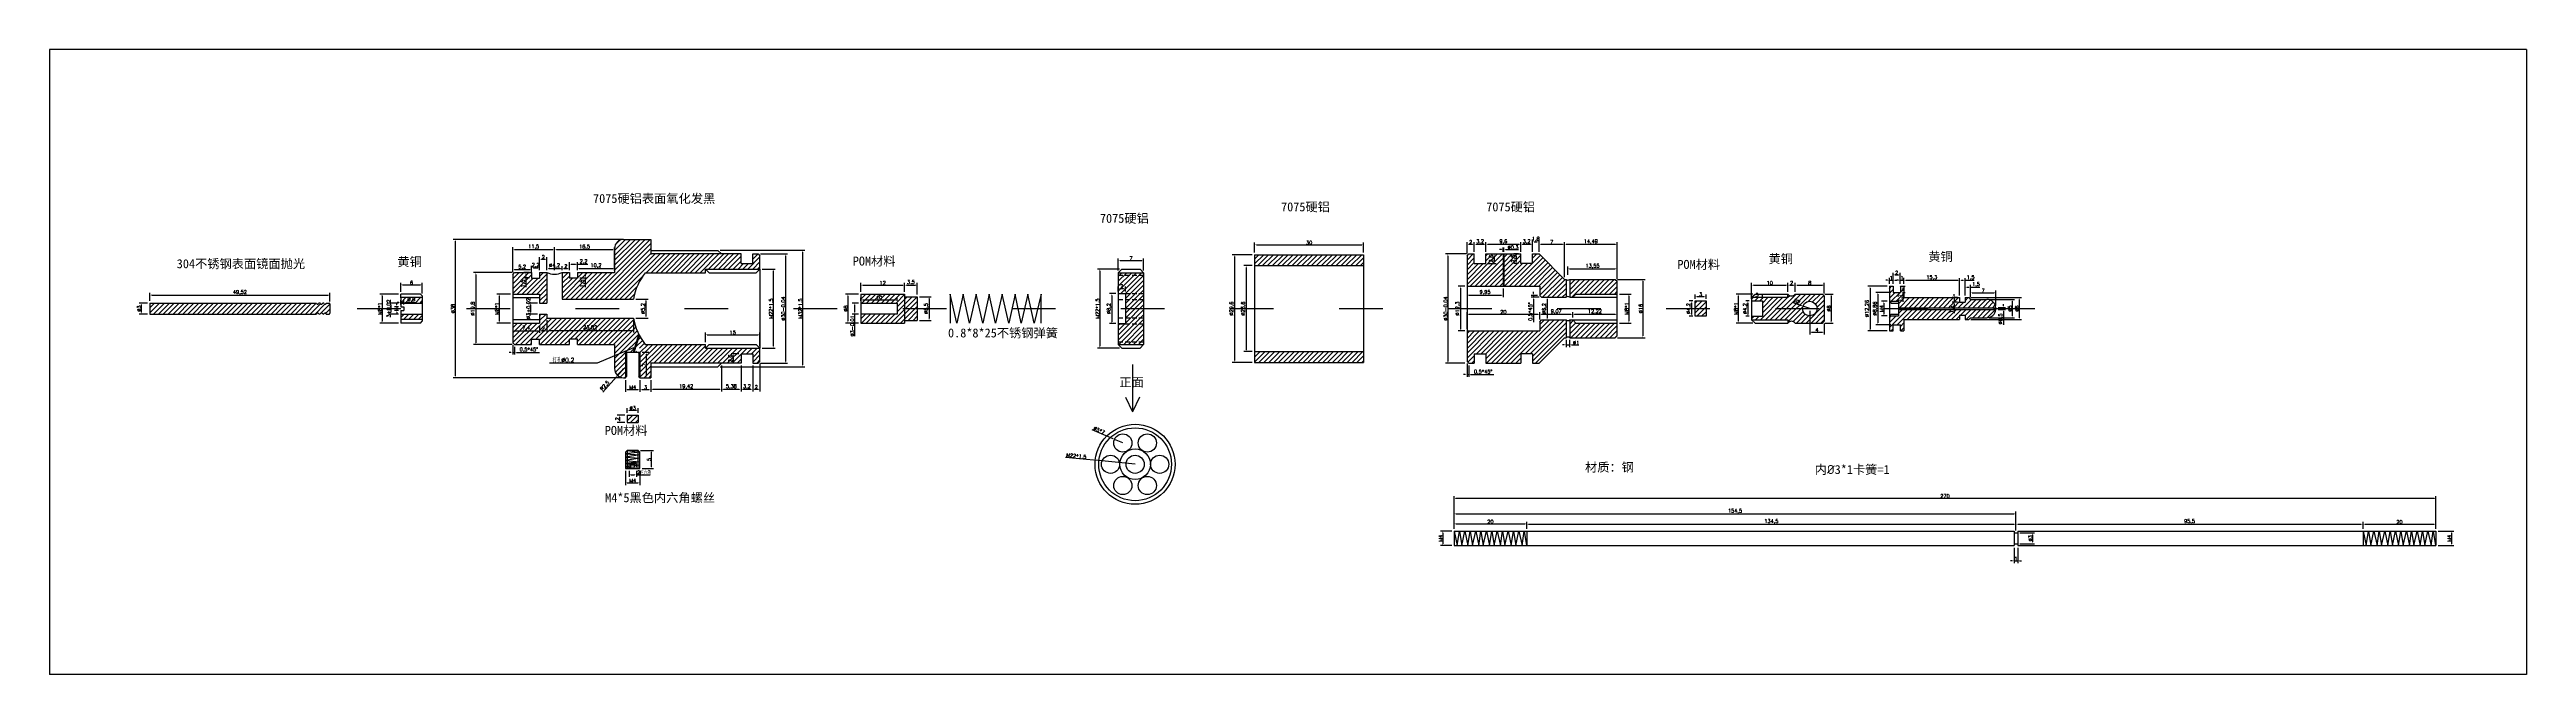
# Model space of a CAD drawing. Header units: millimetres. Extents: x 6817 to 15937, y -5221 to -164.
# Drawn here: x 9494 to 10176, y -1866 to -1694 of the extents above; entities that cross this region are included whole.
import ezdxf
from ezdxf import colors
from ezdxf.entities.mleader import LeaderData, LeaderLine
from ezdxf.math import Vec2, Vec3

# ---------------------------------------------------------------- set-up
doc = ezdxf.new("R2010")
doc.units = ezdxf.units.MM
doc.linetypes.add('ACAD_ISO03W100', pattern=[30, 12, -18])
doc.linetypes.add('HIDDEN', pattern=[9.525, 6.35, -3.175])
doc.layers.add('图层2', color=108, linetype='Continuous')
doc.styles.get("Standard").update_dxf_attribs({"font": 'txt', "bigfont": 'gbcbig.shx'})
doc.dimstyles.new('ISO-25', dxfattribs={"dimtxt": 1, "dimasz": 0.5, "dimexe": 0.6, "dimexo": 0.625, "dimgap": 0.1, "dimtad": 1, "dimtxsty": 'Standard', "dimcen": 2.5, "dimadec": 0, "dimazin": 0, "dimtfac": 1, "dimtmove": 0, "dimatfit": 3, "dimfxl": 0, "dimarcsym": 0})
pattern_1 = [(45, (7550.7779, 821.9623), (-0.6735192, 0.6735192), [])]

# ---------------------------------------------------------------- blocks, each defined once
blk = doc.blocks.new('*D387')
at = {"layer": 'Defpoints', "color": 0, "linetype": 'ByBlock', "transparency": 16777216}
for p in [(9689.31, -1750.14), (9689.31, -1780.14), (9696.82, -1780.14)]:
    blk.add_point(p, dxfattribs=at)
at = {"layer": '图层2', "color": 0, "linetype": 'ByBlock', "lineweight": -2, "transparency": 16777216}
for p, q in [((9689.93, -1750.14), (9697.42, -1750.14)), ((9696.82, -1750.64), (9696.82, -1779.64)), ((9689.93, -1780.14), (9697.42, -1780.14))]:
    blk.add_line(p, q, dxfattribs=at)
at = {"layer": '图层2', "color": 0, "linetype": 'ByBlock', "transparency": 16777216}
for points in [[(9696.73, -1750.64), (9696.9, -1750.64), (9696.82, -1750.14)], [(9696.73, -1779.64), (9696.9, -1779.64), (9696.82, -1780.14)]]:
    blk.add_solid(points, dxfattribs=at)
at = {"layer": '图层2', "color": 0, "linetype": 'ByBlock', "transparency": 16777216, "insert": (9696.22, -1765.14), "char_height": 1, "attachment_point": 5, "rotation": 90}
blk.add_mtext('%%C30-0.04', dxfattribs=at)
blk = doc.blocks.new('*D388')
at = {"layer": 'Defpoints', "color": 0, "linetype": 'ByBlock', "transparency": 16777216}
for p in [(9689.81, -1754.29), (9689.81, -1775.99), (9693.43, -1775.99)]:
    blk.add_point(p, dxfattribs=at)
at = {"layer": '图层2', "color": 0, "linetype": 'ByBlock', "lineweight": -2, "transparency": 16777216}
for p, q in [((9690.43, -1754.29), (9694.03, -1754.29)), ((9693.43, -1754.79), (9693.43, -1775.49)), ((9690.43, -1775.99), (9694.03, -1775.99))]:
    blk.add_line(p, q, dxfattribs=at)
at = {"layer": '图层2', "color": 0, "linetype": 'ByBlock', "transparency": 16777216}
for points in [[(9693.35, -1754.79), (9693.51, -1754.79), (9693.43, -1754.29)], [(9693.35, -1775.49), (9693.51, -1775.49), (9693.43, -1775.99)]]:
    blk.add_solid(points, dxfattribs=at)
at = {"layer": '图层2', "color": 0, "linetype": 'ByBlock', "transparency": 16777216, "insert": (9692.83, -1765.14), "char_height": 1, "attachment_point": 5, "rotation": 90}
blk.add_mtext('M22*1.5', dxfattribs=at)
blk = doc.blocks.new('*D389')
at = {"layer": 'Defpoints', "color": 0, "linetype": 'ByBlock', "transparency": 16777216}
for p in [(9652.31, -1746.14), (9606, -1784.14), (9652.31, -1784.14)]:
    blk.add_point(p, dxfattribs=at)
at = {"layer": '图层2', "color": 0, "linetype": 'ByBlock', "lineweight": -2, "transparency": 16777216}
for p, q in [((9651.68, -1746.14), (9605.4, -1746.14)), ((9606, -1746.64), (9606, -1783.64)), ((9651.68, -1784.14), (9605.4, -1784.14))]:
    blk.add_line(p, q, dxfattribs=at)
at = {"layer": '图层2', "color": 0, "linetype": 'ByBlock', "transparency": 16777216}
for points in [[(9605.92, -1746.64), (9606.08, -1746.64), (9606, -1746.14)], [(9605.92, -1783.64), (9606.08, -1783.64), (9606, -1784.14)]]:
    blk.add_solid(points, dxfattribs=at)
at = {"layer": '图层2', "color": 0, "linetype": 'ByBlock', "transparency": 16777216, "insert": (9605.4, -1765.14), "char_height": 1, "attachment_point": 5, "rotation": 90}
blk.add_mtext('%%C38', dxfattribs=at)
blk = doc.blocks.new('*D390')
at = {"layer": 'Defpoints', "color": 0, "linetype": 'ByBlock', "transparency": 16777216}
for p in [(9622.31, -1755.24), (9611.66, -1775.04), (9622.31, -1775.04)]:
    blk.add_point(p, dxfattribs=at)
at = {"layer": '图层2', "color": 0, "linetype": 'ByBlock', "lineweight": -2, "transparency": 16777216}
for p, q in [((9621.68, -1755.24), (9611.06, -1755.24)), ((9611.66, -1755.74), (9611.66, -1774.54)), ((9621.68, -1775.04), (9611.06, -1775.04))]:
    blk.add_line(p, q, dxfattribs=at)
at = {"layer": '图层2', "color": 0, "linetype": 'ByBlock', "transparency": 16777216}
for points in [[(9611.57, -1755.74), (9611.74, -1755.74), (9611.66, -1755.24)], [(9611.57, -1774.54), (9611.74, -1774.54), (9611.66, -1775.04)]]:
    blk.add_solid(points, dxfattribs=at)
at = {"layer": '图层2', "color": 0, "linetype": 'ByBlock', "transparency": 16777216, "insert": (9610.97, -1765.14), "char_height": 1, "attachment_point": 5, "rotation": 90}
blk.add_mtext('%%C19,8', dxfattribs=at)
blk = doc.blocks.new('*D289')
at = {"layer": 'Defpoints', "color": 0, "linetype": 'ByBlock', "transparency": 16777216}
for p in [(9633.31, -1748.9), (9621.81, -1755.24), (9633.31, -1755.24)]:
    blk.add_point(p, dxfattribs=at)
at = {"layer": '图层2', "color": 0, "linetype": 'ByBlock', "lineweight": -2, "transparency": 16777216}
for p, q in [((9621.81, -1754.62), (9621.81, -1748.3)), ((9622.31, -1748.9), (9632.81, -1748.9)), ((9633.31, -1754.62), (9633.31, -1748.3))]:
    blk.add_line(p, q, dxfattribs=at)
at = {"layer": '图层2', "color": 0, "linetype": 'ByBlock', "transparency": 16777216}
for points in [[(9622.31, -1748.81), (9622.31, -1748.98), (9621.81, -1748.9)], [(9632.81, -1748.81), (9632.81, -1748.98), (9633.31, -1748.9)]]:
    blk.add_solid(points, dxfattribs=at)
at = {"layer": '图层2', "color": 0, "linetype": 'ByBlock', "transparency": 16777216, "insert": (9627.56, -1748.21), "char_height": 1, "attachment_point": 5}
blk.add_mtext('11,5', dxfattribs=at)
blk = doc.blocks.new('*D391')
at = {"layer": 'Defpoints', "color": 0, "linetype": 'ByBlock', "transparency": 16777216}
for p in [(9621.81, -1755.74), (9627.01, -1754.45), (9627.01, -1755.74)]:
    blk.add_point(p, dxfattribs=at)
at = {"layer": '图层2', "color": 0, "linetype": 'ByBlock', "lineweight": -2, "transparency": 16777216}
for p, q in [((9621.81, -1755.12), (9621.81, -1753.85)), ((9622.31, -1754.45), (9626.51, -1754.45)), ((9627.01, -1755.12), (9627.01, -1753.85))]:
    blk.add_line(p, q, dxfattribs=at)
at = {"layer": '图层2', "color": 0, "linetype": 'ByBlock', "transparency": 16777216}
for points in [[(9622.31, -1754.37), (9622.31, -1754.53), (9621.81, -1754.45)], [(9626.51, -1754.37), (9626.51, -1754.53), (9627.01, -1754.45)]]:
    blk.add_solid(points, dxfattribs=at)
at = {"layer": '图层2', "color": 0, "linetype": 'ByBlock', "transparency": 16777216, "insert": (9624.41, -1753.77), "char_height": 1, "attachment_point": 5}
blk.add_mtext('5,2', dxfattribs=at)
blk = doc.blocks.new('*D392')
at = {"layer": 'Defpoints', "color": 0, "linetype": 'ByBlock', "transparency": 16777216}
for p in [(9627.01, -1755.24), (9629.21, -1753.98), (9629.21, -1755.24)]:
    blk.add_point(p, dxfattribs=at)
at = {"layer": '图层2', "color": 0, "linetype": 'ByBlock', "lineweight": -2, "transparency": 16777216}
for p, q in [((9627.01, -1754.62), (9627.01, -1753.38)), ((9627.51, -1753.98), (9628.71, -1753.98)), ((9629.21, -1754.62), (9629.21, -1753.38))]:
    blk.add_line(p, q, dxfattribs=at)
at = {"layer": '图层2', "color": 0, "linetype": 'ByBlock', "transparency": 16777216}
for points in [[(9627.51, -1753.9), (9627.51, -1754.07), (9627.01, -1753.98)], [(9628.71, -1753.9), (9628.71, -1754.07), (9629.21, -1753.98)]]:
    blk.add_solid(points, dxfattribs=at)
at = {"layer": '图层2', "color": 0, "linetype": 'ByBlock', "transparency": 16777216, "insert": (9628.11, -1753.3), "char_height": 1, "attachment_point": 5}
blk.add_mtext('2,2', dxfattribs=at)
blk = doc.blocks.new('*D393')
at = {"layer": 'Defpoints', "color": 0, "linetype": 'ByBlock', "transparency": 16777216}
for p in [(9629.21, -1755.24), (9631.21, -1751.61), (9631.21, -1755.24)]:
    blk.add_point(p, dxfattribs=at)
at = {"layer": '图层2', "color": 0, "linetype": 'ByBlock', "lineweight": -2, "transparency": 16777216}
for p, q in [((9629.21, -1754.62), (9629.21, -1751.01)), ((9629.71, -1751.61), (9630.71, -1751.61)), ((9631.21, -1754.62), (9631.21, -1751.01))]:
    blk.add_line(p, q, dxfattribs=at)
at = {"layer": '图层2', "color": 0, "linetype": 'ByBlock', "transparency": 16777216}
for points in [[(9629.71, -1751.52), (9629.71, -1751.69), (9629.21, -1751.61)], [(9630.71, -1751.52), (9630.71, -1751.69), (9631.21, -1751.61)]]:
    blk.add_solid(points, dxfattribs=at)
at = {"layer": '图层2', "color": 0, "linetype": 'ByBlock', "transparency": 16777216, "insert": (9630.21, -1751.01), "char_height": 1, "attachment_point": 5}
blk.add_mtext('2', dxfattribs=at)
blk = doc.blocks.new('*D394')
at = {"layer": 'Defpoints', "color": 0, "linetype": 'ByBlock', "transparency": 16777216}
for p in [(9631.21, -1755.24), (9635.41, -1754.09), (9635.41, -1755.24)]:
    blk.add_point(p, dxfattribs=at)
at = {"layer": '图层2', "color": 0, "linetype": 'ByBlock', "lineweight": -2, "transparency": 16777216}
for p, q in [((9631.21, -1754.62), (9631.21, -1753.49)), ((9631.71, -1754.09), (9634.91, -1754.09)), ((9635.41, -1754.62), (9635.41, -1753.49))]:
    blk.add_line(p, q, dxfattribs=at)
at = {"layer": '图层2', "color": 0, "linetype": 'ByBlock', "transparency": 16777216}
for points in [[(9631.71, -1754), (9631.71, -1754.17), (9631.21, -1754.09)], [(9634.91, -1754), (9634.91, -1754.17), (9635.41, -1754.09)]]:
    blk.add_solid(points, dxfattribs=at)
at = {"layer": '图层2', "color": 0, "linetype": 'ByBlock', "transparency": 16777216, "insert": (9633.31, -1753.4), "char_height": 1, "attachment_point": 5}
blk.add_mtext('%%C4,2', dxfattribs=at)
blk = doc.blocks.new('*D395')
at = {"layer": 'Defpoints', "color": 0, "linetype": 'ByBlock', "transparency": 16777216}
for p in [(9635.41, -1755.24), (9637.41, -1754.09), (9637.41, -1755.24)]:
    blk.add_point(p, dxfattribs=at)
at = {"layer": '图层2', "color": 0, "linetype": 'ByBlock', "lineweight": -2, "transparency": 16777216}
for p, q in [((9635.41, -1754.62), (9635.41, -1753.49)), ((9635.91, -1754.09), (9636.91, -1754.09)), ((9637.41, -1754.62), (9637.41, -1753.49))]:
    blk.add_line(p, q, dxfattribs=at)
at = {"layer": '图层2', "color": 0, "linetype": 'ByBlock', "transparency": 16777216}
for points in [[(9635.91, -1754), (9635.91, -1754.17), (9635.41, -1754.09)], [(9636.91, -1754), (9636.91, -1754.17), (9637.41, -1754.09)]]:
    blk.add_solid(points, dxfattribs=at)
at = {"layer": '图层2', "color": 0, "linetype": 'ByBlock', "transparency": 16777216, "insert": (9636.41, -1753.49), "char_height": 1, "attachment_point": 5}
blk.add_mtext('2', dxfattribs=at)
blk = doc.blocks.new('*D396')
at = {"layer": 'Defpoints', "color": 0, "linetype": 'ByBlock', "transparency": 16777216}
for p in [(9637.41, -1755.24), (9639.61, -1752.98), (9639.61, -1755.24)]:
    blk.add_point(p, dxfattribs=at)
at = {"layer": '图层2', "color": 0, "linetype": 'ByBlock', "lineweight": -2, "transparency": 16777216}
for p, q in [((9637.41, -1754.62), (9637.41, -1752.38)), ((9637.91, -1752.98), (9639.11, -1752.98)), ((9639.61, -1754.62), (9639.61, -1752.38)), ((9639.61, -1752.98), (9642.47, -1752.98))]:
    blk.add_line(p, q, dxfattribs=at)
at = {"layer": '图层2', "color": 0, "linetype": 'ByBlock', "transparency": 16777216}
for points in [[(9637.91, -1752.89), (9637.91, -1753.06), (9637.41, -1752.98)], [(9639.11, -1752.89), (9639.11, -1753.06), (9639.61, -1752.98)]]:
    blk.add_solid(points, dxfattribs=at)
at = {"layer": '图层2', "color": 0, "linetype": 'ByBlock', "transparency": 16777216, "insert": (9641.29, -1752.29), "char_height": 1, "attachment_point": 5}
blk.add_mtext('2,2', dxfattribs=at)
blk = doc.blocks.new('*D397')
at = {"layer": 'Defpoints', "color": 0, "linetype": 'ByBlock', "transparency": 16777216}
for p in [(9639.61, -1755.24), (9649.81, -1754.09), (9649.81, -1755.29)]:
    blk.add_point(p, dxfattribs=at)
at = {"layer": '图层2', "color": 0, "linetype": 'ByBlock', "lineweight": -2, "transparency": 16777216}
for p, q in [((9639.61, -1754.62), (9639.61, -1753.49)), ((9640.11, -1754.09), (9649.31, -1754.09)), ((9649.81, -1754.67), (9649.81, -1753.49))]:
    blk.add_line(p, q, dxfattribs=at)
at = {"layer": '图层2', "color": 0, "linetype": 'ByBlock', "transparency": 16777216}
for points in [[(9640.11, -1754), (9640.11, -1754.17), (9639.61, -1754.09)], [(9649.31, -1754), (9649.31, -1754.17), (9649.81, -1754.09)]]:
    blk.add_solid(points, dxfattribs=at)
at = {"layer": '图层2', "color": 0, "linetype": 'ByBlock', "transparency": 16777216, "insert": (9644.71, -1753.4), "char_height": 1, "attachment_point": 5}
blk.add_mtext('10,2', dxfattribs=at)
blk = doc.blocks.new('*D398')
at = {"layer": 'Defpoints', "color": 0, "linetype": 'ByBlock', "transparency": 16777216}
for p in [(9625.46, -1756.74), (9627.01, -1755.24), (9627.01, -1756.74)]:
    blk.add_point(p, dxfattribs=at)
at = {"layer": '图层2', "color": 0, "linetype": 'ByBlock', "lineweight": -2, "transparency": 16777216}
for p, q in [((9626.38, -1755.24), (9624.86, -1755.24)), ((9626.38, -1756.74), (9624.86, -1756.74)), ((9625.46, -1755.74), (9625.46, -1756.24)), ((9625.46, -1756.74), (9625.46, -1759.28))]:
    blk.add_line(p, q, dxfattribs=at)
at = {"layer": '图层2', "color": 0, "linetype": 'ByBlock', "transparency": 16777216}
for points in [[(9625.37, -1755.74), (9625.54, -1755.74), (9625.46, -1755.24)], [(9625.37, -1756.24), (9625.54, -1756.24), (9625.46, -1756.74)]]:
    blk.add_solid(points, dxfattribs=at)
at = {"layer": '图层2', "color": 0, "linetype": 'ByBlock', "transparency": 16777216, "insert": (9624.77, -1758.26), "char_height": 1, "attachment_point": 5, "rotation": 90}
blk.add_mtext('1,5', dxfattribs=at)
blk = doc.blocks.new('*D399')
at = {"layer": 'Defpoints', "color": 0, "linetype": 'ByBlock', "transparency": 16777216}
for p in [(9621.81, -1761.14), (9618.07, -1769.14), (9621.81, -1769.14)]:
    blk.add_point(p, dxfattribs=at)
at = {"layer": '图层2', "color": 0, "linetype": 'ByBlock', "lineweight": -2, "transparency": 16777216}
for p, q in [((9621.18, -1761.14), (9617.47, -1761.14)), ((9618.07, -1761.64), (9618.07, -1768.64)), ((9621.18, -1769.14), (9617.47, -1769.14))]:
    blk.add_line(p, q, dxfattribs=at)
at = {"layer": '图层2', "color": 0, "linetype": 'ByBlock', "transparency": 16777216}
for points in [[(9617.99, -1761.64), (9618.15, -1761.64), (9618.07, -1761.14)], [(9617.99, -1768.64), (9618.15, -1768.64), (9618.07, -1769.14)]]:
    blk.add_solid(points, dxfattribs=at)
at = {"layer": '图层2', "color": 0, "linetype": 'ByBlock', "transparency": 16777216, "insert": (9617.47, -1765.14), "char_height": 1, "attachment_point": 5, "rotation": 90}
blk.add_mtext('M8*1', dxfattribs=at)
blk = doc.blocks.new('*D400')
at = {"layer": 'Defpoints', "color": 0, "linetype": 'ByBlock', "transparency": 16777216}
for p in [(9591.02, -1761.14), (9585.86, -1769.14), (9591.02, -1769.14)]:
    blk.add_point(p, dxfattribs=at)
at = {"layer": '图层2', "color": 0, "linetype": 'ByBlock', "lineweight": -2, "transparency": 16777216}
for p, q in [((9590.4, -1761.14), (9585.26, -1761.14)), ((9585.86, -1761.64), (9585.86, -1768.64)), ((9590.4, -1769.14), (9585.26, -1769.14))]:
    blk.add_line(p, q, dxfattribs=at)
at = {"layer": '图层2', "color": 0, "linetype": 'ByBlock', "transparency": 16777216}
for points in [[(9585.77, -1761.64), (9585.94, -1761.64), (9585.86, -1761.14)], [(9585.77, -1768.64), (9585.94, -1768.64), (9585.86, -1769.14)]]:
    blk.add_solid(points, dxfattribs=at)
at = {"layer": '图层2', "color": 0, "linetype": 'ByBlock', "transparency": 16777216, "insert": (9585.26, -1765.14), "char_height": 1, "attachment_point": 5, "rotation": 90}
blk.add_mtext('M8*1', dxfattribs=at)
blk = doc.blocks.new('*D401')
at = {"layer": 'Defpoints', "color": 0, "linetype": 'ByBlock', "transparency": 16777216}
for p in [(9589.94, -1765.64), (9591.02, -1764.64), (9591.02, -1765.64)]:
    blk.add_point(p, dxfattribs=at)
at = {"layer": '图层2', "color": 0, "linetype": 'ByBlock', "lineweight": -2, "transparency": 16777216}
for p, q in [((9589.94, -1764.14), (9589.94, -1763.64)), ((9590.4, -1764.64), (9589.34, -1764.64)), ((9590.4, -1765.64), (9589.34, -1765.64)), ((9589.94, -1764.64), (9589.94, -1765.64)), ((9589.94, -1766.14), (9589.94, -1766.64))]:
    blk.add_line(p, q, dxfattribs=at)
at = {"layer": '图层2', "color": 0, "linetype": 'ByBlock', "transparency": 16777216}
for points in [[(9589.85, -1764.14), (9590.02, -1764.14), (9589.94, -1764.64)], [(9589.85, -1766.14), (9590.02, -1766.14), (9589.94, -1765.64)]]:
    blk.add_solid(points, dxfattribs=at)
at = {"layer": '图层2', "color": 0, "linetype": 'ByBlock', "transparency": 16777216, "insert": (9589.34, -1765.14), "char_height": 1, "attachment_point": 5, "rotation": 90}
blk.add_mtext('1', dxfattribs=at)
blk = doc.blocks.new('*D402')
at = {"layer": 'Defpoints', "color": 0, "linetype": 'ByBlock', "transparency": 16777216}
for p in [(9591.02, -1763.62), (9588.31, -1766.66), (9591.02, -1766.66)]:
    blk.add_point(p, dxfattribs=at)
at = {"layer": '图层2', "color": 0, "linetype": 'ByBlock', "lineweight": -2, "transparency": 16777216}
for p, q in [((9590.4, -1763.62), (9587.71, -1763.62)), ((9588.31, -1764.12), (9588.31, -1766.16)), ((9590.4, -1766.66), (9587.71, -1766.66))]:
    blk.add_line(p, q, dxfattribs=at)
at = {"layer": '图层2', "color": 0, "linetype": 'ByBlock', "transparency": 16777216}
for points in [[(9588.23, -1764.12), (9588.4, -1764.12), (9588.31, -1763.62)], [(9588.23, -1766.16), (9588.4, -1766.16), (9588.31, -1766.66)]]:
    blk.add_solid(points, dxfattribs=at)
at = {"layer": '图层2', "color": 0, "linetype": 'ByBlock', "transparency": 16777216, "insert": (9587.71, -1765.14), "char_height": 1, "attachment_point": 5, "rotation": 90}
blk.add_mtext('3+0.02', dxfattribs=at)
blk = doc.blocks.new('*D403')
at = {"layer": 'Defpoints', "color": 0, "linetype": 'ByBlock', "transparency": 16777216}
for p in [(9591.02, -1761.14), (9596.92, -1758.65), (9596.92, -1761.64)]:
    blk.add_point(p, dxfattribs=at)
at = {"layer": '图层2', "color": 0, "linetype": 'ByBlock', "lineweight": -2, "transparency": 16777216}
for p, q in [((9591.02, -1760.52), (9591.02, -1758.05)), ((9591.52, -1758.65), (9596.42, -1758.65)), ((9596.92, -1761.02), (9596.92, -1758.05))]:
    blk.add_line(p, q, dxfattribs=at)
at = {"layer": '图层2', "color": 0, "linetype": 'ByBlock', "transparency": 16777216}
for points in [[(9591.52, -1758.57), (9591.52, -1758.73), (9591.02, -1758.65)], [(9596.42, -1758.57), (9596.42, -1758.73), (9596.92, -1758.65)]]:
    blk.add_solid(points, dxfattribs=at)
at = {"layer": '图层2', "color": 0, "linetype": 'ByBlock', "transparency": 16777216, "insert": (9593.97, -1758.05), "char_height": 1, "attachment_point": 5}
blk.add_mtext('6', dxfattribs=at)
blk = doc.blocks.new('*D404')
at = {"layer": 'Defpoints', "color": 0, "linetype": 'ByBlock', "transparency": 16777216}
for p in [(9591.82, -1763.44), (9591.02, -1764.64), (9591.82, -1764.64)]:
    blk.add_point(p, dxfattribs=at)
at = {"layer": '图层2', "color": 0, "linetype": 'ByBlock', "lineweight": -2, "transparency": 16777216}
for p, q in [((9590.52, -1763.44), (9590.02, -1763.44)), ((9591.02, -1764.02), (9591.02, -1762.84)), ((9591.02, -1763.44), (9591.82, -1763.44)), ((9591.82, -1764.02), (9591.82, -1762.84)), ((9592.32, -1763.44), (9595.02, -1763.44))]:
    blk.add_line(p, q, dxfattribs=at)
at = {"layer": '图层2', "color": 0, "linetype": 'ByBlock', "transparency": 16777216}
for points in [[(9590.52, -1763.36), (9590.52, -1763.52), (9591.02, -1763.44)], [(9592.32, -1763.36), (9592.32, -1763.52), (9591.82, -1763.44)]]:
    blk.add_solid(points, dxfattribs=at)
at = {"layer": '图层2', "color": 0, "linetype": 'ByBlock', "transparency": 16777216, "insert": (9593.92, -1762.76), "char_height": 1, "attachment_point": 5}
blk.add_mtext('0,8', dxfattribs=at)
blk = doc.blocks.new('*D405')
at = {"layer": 'Defpoints', "color": 0, "linetype": 'ByBlock', "transparency": 16777216}
for p in [(9621.81, -1769.14), (9629.21, -1769.14), (9629.21, -1771.22)]:
    blk.add_point(p, dxfattribs=at)
at = {"layer": '图层2', "color": 0, "linetype": 'ByBlock', "lineweight": -2, "transparency": 16777216}
for p, q in [((9621.81, -1769.77), (9621.81, -1771.82)), ((9629.21, -1769.77), (9629.21, -1771.82)), ((9622.31, -1771.22), (9628.71, -1771.22))]:
    blk.add_line(p, q, dxfattribs=at)
at = {"layer": '图层2', "color": 0, "linetype": 'ByBlock', "transparency": 16777216}
for points in [[(9622.31, -1771.14), (9622.31, -1771.31), (9621.81, -1771.22)], [(9628.71, -1771.14), (9628.71, -1771.31), (9629.21, -1771.22)]]:
    blk.add_solid(points, dxfattribs=at)
at = {"layer": '图层2', "color": 0, "linetype": 'ByBlock', "transparency": 16777216, "insert": (9625.51, -1770.54), "char_height": 1, "attachment_point": 5}
blk.add_mtext('7,4', dxfattribs=at)
blk = doc.blocks.new('*D406')
at = {"layer": 'Defpoints', "color": 0, "linetype": 'ByBlock', "transparency": 16777216}
for p in [(9629.21, -1769.14), (9631.21, -1767.74), (9631.21, -1771.22)]:
    blk.add_point(p, dxfattribs=at)
at = {"layer": '图层2', "color": 0, "linetype": 'ByBlock', "lineweight": -2, "transparency": 16777216}
for p, q in [((9629.21, -1769.77), (9629.21, -1771.82)), ((9631.21, -1768.37), (9631.21, -1771.82)), ((9629.71, -1771.22), (9630.71, -1771.22))]:
    blk.add_line(p, q, dxfattribs=at)
at = {"layer": '图层2', "color": 0, "linetype": 'ByBlock', "transparency": 16777216}
for points in [[(9629.71, -1771.14), (9629.71, -1771.31), (9629.21, -1771.22)], [(9630.71, -1771.14), (9630.71, -1771.31), (9631.21, -1771.22)]]:
    blk.add_solid(points, dxfattribs=at)
at = {"layer": '图层2', "color": 0, "linetype": 'ByBlock', "transparency": 16777216, "insert": (9630.21, -1770.62), "char_height": 1, "attachment_point": 5}
blk.add_mtext('2', dxfattribs=at)
blk = doc.blocks.new('*D407')
at = {"layer": 'Defpoints', "color": 0, "linetype": 'ByBlock', "transparency": 16777216}
for p in [(9631.21, -1767.74), (9655.02, -1767.74), (9655.02, -1771.15)]:
    blk.add_point(p, dxfattribs=at)
at = {"layer": '图层2', "color": 0, "linetype": 'ByBlock', "lineweight": -2, "transparency": 16777216}
for p, q in [((9631.21, -1768.37), (9631.21, -1771.75)), ((9655.02, -1768.37), (9655.02, -1771.75)), ((9631.71, -1771.15), (9654.52, -1771.15))]:
    blk.add_line(p, q, dxfattribs=at)
at = {"layer": '图层2', "color": 0, "linetype": 'ByBlock', "transparency": 16777216}
for points in [[(9631.71, -1771.07), (9631.71, -1771.23), (9631.21, -1771.15)], [(9654.52, -1771.07), (9654.52, -1771.23), (9655.02, -1771.15)]]:
    blk.add_solid(points, dxfattribs=at)
at = {"layer": '图层2', "color": 0, "linetype": 'ByBlock', "transparency": 16777216, "insert": (9643.11, -1770.47), "char_height": 1, "attachment_point": 5}
blk.add_mtext('23,82', dxfattribs=at)
blk = doc.blocks.new('*D408')
at = {"layer": 'Defpoints', "color": 0, "linetype": 'ByBlock', "transparency": 16777216}
for p in [(9629.21, -1763.62), (9626.73, -1766.66), (9629.21, -1766.66)]:
    blk.add_point(p, dxfattribs=at)
at = {"layer": '图层2', "color": 0, "linetype": 'ByBlock', "lineweight": -2, "transparency": 16777216}
for p, q in [((9628.58, -1763.62), (9626.13, -1763.62)), ((9626.73, -1764.12), (9626.73, -1766.16)), ((9628.58, -1766.66), (9626.13, -1766.66))]:
    blk.add_line(p, q, dxfattribs=at)
at = {"layer": '图层2', "color": 0, "linetype": 'ByBlock', "transparency": 16777216}
for points in [[(9626.64, -1764.12), (9626.81, -1764.12), (9626.73, -1763.62)], [(9626.64, -1766.16), (9626.81, -1766.16), (9626.73, -1766.66)]]:
    blk.add_solid(points, dxfattribs=at)
at = {"layer": '图层2', "color": 0, "linetype": 'ByBlock', "transparency": 16777216, "insert": (9626.13, -1765.14), "char_height": 1, "attachment_point": 5, "rotation": 90}
blk.add_mtext('%%C3+0.02', dxfattribs=at)
blk = doc.blocks.new('*D409')
at = {"layer": 'Defpoints', "color": 0, "linetype": 'ByBlock', "transparency": 16777216}
for p in [(9655.02, -1762.54), (9655.02, -1767.74), (9658.46, -1767.74)]:
    blk.add_point(p, dxfattribs=at)
at = {"layer": '图层2', "color": 0, "linetype": 'ByBlock', "lineweight": -2, "transparency": 16777216}
for p, q in [((9655.65, -1762.54), (9659.06, -1762.54)), ((9658.46, -1763.04), (9658.46, -1767.24)), ((9655.65, -1767.74), (9659.06, -1767.74))]:
    blk.add_line(p, q, dxfattribs=at)
at = {"layer": '图层2', "color": 0, "linetype": 'ByBlock', "transparency": 16777216}
for points in [[(9658.37, -1763.04), (9658.54, -1763.04), (9658.46, -1762.54)], [(9658.37, -1767.24), (9658.54, -1767.24), (9658.46, -1767.74)]]:
    blk.add_solid(points, dxfattribs=at)
at = {"layer": '图层2', "color": 0, "linetype": 'ByBlock', "transparency": 16777216, "insert": (9657.77, -1765.14), "char_height": 1, "attachment_point": 5, "rotation": 90}
blk.add_mtext('%%C5,2', dxfattribs=at)
blk = doc.blocks.new('*D410')
at = {"layer": 'Defpoints', "color": 0, "linetype": 'ByBlock', "transparency": 16777216}
for p in [(9674.81, -1774.99), (9689.81, -1772.32), (9689.81, -1775.99)]:
    blk.add_point(p, dxfattribs=at)
at = {"layer": '图层2', "color": 0, "linetype": 'ByBlock', "lineweight": -2, "transparency": 16777216}
for p, q in [((9674.81, -1774.37), (9674.81, -1771.72)), ((9675.31, -1772.32), (9689.31, -1772.32)), ((9689.81, -1775.37), (9689.81, -1771.72))]:
    blk.add_line(p, q, dxfattribs=at)
at = {"layer": '图层2', "color": 0, "linetype": 'ByBlock', "transparency": 16777216}
for points in [[(9675.31, -1772.24), (9675.31, -1772.41), (9674.81, -1772.32)], [(9689.31, -1772.24), (9689.31, -1772.41), (9689.81, -1772.32)]]:
    blk.add_solid(points, dxfattribs=at)
at = {"layer": '图层2', "color": 0, "linetype": 'ByBlock', "transparency": 16777216, "insert": (9682.31, -1771.72), "char_height": 1, "attachment_point": 5}
blk.add_mtext('15', dxfattribs=at)
blk = doc.blocks.new('*D411')
at = {"layer": 'Defpoints', "color": 0, "linetype": 'ByBlock', "transparency": 16777216}
for p in [(9621.81, -1774.54), (9622.31, -1775.04), (9622.31, -1777.19)]:
    blk.add_point(p, dxfattribs=at)
at = {"layer": '图层2', "color": 0, "linetype": 'ByBlock', "lineweight": -2, "transparency": 16777216}
for p, q in [((9621.31, -1777.19), (9620.81, -1777.19)), ((9621.81, -1775.17), (9621.81, -1777.79)), ((9621.81, -1777.19), (9622.31, -1777.19)), ((9622.31, -1775.67), (9622.31, -1777.79)), ((9622.81, -1777.19), (9629.17, -1777.19))]:
    blk.add_line(p, q, dxfattribs=at)
at = {"layer": '图层2', "color": 0, "linetype": 'ByBlock', "transparency": 16777216}
for points in [[(9621.31, -1777.11), (9621.31, -1777.27), (9621.81, -1777.19)], [(9622.81, -1777.11), (9622.81, -1777.27), (9622.31, -1777.19)]]:
    blk.add_solid(points, dxfattribs=at)
at = {"layer": '图层2', "color": 0, "linetype": 'ByBlock', "transparency": 16777216, "insert": (9626.24, -1776.51), "char_height": 1, "attachment_point": 5}
blk.add_mtext('0,5*45%%D', dxfattribs=at)
blk = doc.blocks.new('*D412')
at = {"layer": 'Defpoints', "color": 0, "linetype": 'ByBlock', "transparency": 16777216}
for p in [(9652.81, -1784.14), (9656.81, -1784.14), (9656.81, -1787.37)]:
    blk.add_point(p, dxfattribs=at)
at = {"layer": '图层2', "color": 0, "linetype": 'ByBlock', "lineweight": -2, "transparency": 16777216}
for p, q in [((9652.81, -1784.77), (9652.81, -1787.97)), ((9653.31, -1787.37), (9656.31, -1787.37)), ((9656.81, -1784.77), (9656.81, -1787.97))]:
    blk.add_line(p, q, dxfattribs=at)
at = {"layer": '图层2', "color": 0, "linetype": 'ByBlock', "transparency": 16777216}
for points in [[(9653.31, -1787.28), (9653.31, -1787.45), (9652.81, -1787.37)], [(9656.31, -1787.28), (9656.31, -1787.45), (9656.81, -1787.37)]]:
    blk.add_solid(points, dxfattribs=at)
at = {"layer": '图层2', "color": 0, "linetype": 'ByBlock', "transparency": 16777216, "insert": (9654.81, -1786.77), "char_height": 1, "attachment_point": 5}
blk.add_mtext('M4', dxfattribs=at)
blk = doc.blocks.new('*D413')
at = {"layer": 'Defpoints', "color": 0, "linetype": 'ByBlock', "transparency": 16777216}
for p in [(9656.81, -1777.14), (9658.61, -1777.14), (9656.81, -1784.14)]:
    blk.add_point(p, dxfattribs=at)
at = {"layer": '图层2', "color": 0, "linetype": 'ByBlock', "lineweight": -2, "transparency": 16777216}
for p, q in [((9657.43, -1777.14), (9659.21, -1777.14)), ((9658.61, -1783.64), (9658.61, -1777.64)), ((9657.43, -1784.14), (9659.21, -1784.14))]:
    blk.add_line(p, q, dxfattribs=at)
at = {"layer": '图层2', "color": 0, "linetype": 'ByBlock', "transparency": 16777216}
for points in [[(9658.53, -1777.64), (9658.7, -1777.64), (9658.61, -1777.14)], [(9658.53, -1783.64), (9658.7, -1783.64), (9658.61, -1784.14)]]:
    blk.add_solid(points, dxfattribs=at)
at = {"layer": '图层2', "color": 0, "linetype": 'ByBlock', "transparency": 16777216, "insert": (9658.01, -1780.64), "char_height": 1, "attachment_point": 5, "rotation": 90}
blk.add_mtext('7', dxfattribs=at)
blk = doc.blocks.new('*D414')
at = {"layer": 'Defpoints', "color": 0, "linetype": 'ByBlock', "transparency": 16777216}
for p in [(9678.23, -1749.14), (9678.23, -1781.14), (9701.52, -1781.14)]:
    blk.add_point(p, dxfattribs=at)
at = {"layer": '图层2', "color": 0, "linetype": 'ByBlock', "lineweight": -2, "transparency": 16777216}
for p, q in [((9678.85, -1749.14), (9702.12, -1749.14)), ((9701.52, -1749.64), (9701.52, -1780.64)), ((9678.85, -1781.14), (9702.12, -1781.14))]:
    blk.add_line(p, q, dxfattribs=at)
at = {"layer": '图层2', "color": 0, "linetype": 'ByBlock', "transparency": 16777216}
for points in [[(9701.44, -1749.64), (9701.61, -1749.64), (9701.52, -1749.14)], [(9701.44, -1780.64), (9701.61, -1780.64), (9701.52, -1781.14)]]:
    blk.add_solid(points, dxfattribs=at)
at = {"layer": '图层2', "color": 0, "linetype": 'ByBlock', "transparency": 16777216, "insert": (9700.92, -1765.14), "char_height": 1, "attachment_point": 5, "rotation": 90}
blk.add_mtext('M32*1.5', dxfattribs=at)
blk = doc.blocks.new('*D415')
at = {"layer": 'Defpoints', "color": 0, "linetype": 'ByBlock', "transparency": 16777216}
for p in [(9656.81, -1784.14), (9659.81, -1784.14), (9659.81, -1787.37)]:
    blk.add_point(p, dxfattribs=at)
at = {"layer": '图层2', "color": 0, "linetype": 'ByBlock', "lineweight": -2, "transparency": 16777216}
for p, q in [((9656.81, -1784.77), (9656.81, -1787.97)), ((9657.31, -1787.37), (9659.31, -1787.37)), ((9659.81, -1784.77), (9659.81, -1787.97))]:
    blk.add_line(p, q, dxfattribs=at)
at = {"layer": '图层2', "color": 0, "linetype": 'ByBlock', "transparency": 16777216}
for points in [[(9657.31, -1787.28), (9657.31, -1787.45), (9656.81, -1787.37)], [(9659.31, -1787.28), (9659.31, -1787.45), (9659.81, -1787.37)]]:
    blk.add_solid(points, dxfattribs=at)
at = {"layer": '图层2', "color": 0, "linetype": 'ByBlock', "transparency": 16777216, "insert": (9658.31, -1786.77), "char_height": 1, "attachment_point": 5}
blk.add_mtext('3', dxfattribs=at)
blk = doc.blocks.new('*D416')
at = {"layer": 'Defpoints', "color": 0, "linetype": 'ByBlock', "transparency": 16777216}
for p in [(9659.81, -1784.14), (9679.23, -1780.14), (9679.23, -1787.31)]:
    blk.add_point(p, dxfattribs=at)
at = {"layer": '图层2', "color": 0, "linetype": 'ByBlock', "lineweight": -2, "transparency": 16777216}
for p, q in [((9679.23, -1780.77), (9679.23, -1787.91)), ((9659.81, -1784.77), (9659.81, -1787.91)), ((9660.31, -1787.31), (9678.73, -1787.31))]:
    blk.add_line(p, q, dxfattribs=at)
at = {"layer": '图层2', "color": 0, "linetype": 'ByBlock', "transparency": 16777216}
for points in [[(9660.31, -1787.23), (9660.31, -1787.4), (9659.81, -1787.31)], [(9678.73, -1787.23), (9678.73, -1787.4), (9679.23, -1787.31)]]:
    blk.add_solid(points, dxfattribs=at)
at = {"layer": '图层2', "color": 0, "linetype": 'ByBlock', "transparency": 16777216, "insert": (9669.52, -1786.63), "char_height": 1, "attachment_point": 5}
blk.add_mtext('19,42', dxfattribs=at)
blk = doc.blocks.new('*D417')
at = {"layer": 'Defpoints', "color": 0, "linetype": 'ByBlock', "transparency": 16777216}
for p in [(9679.23, -1780.14), (9684.61, -1780.14), (9684.61, -1787.31)]:
    blk.add_point(p, dxfattribs=at)
at = {"layer": '图层2', "color": 0, "linetype": 'ByBlock', "lineweight": -2, "transparency": 16777216}
for p, q in [((9679.23, -1780.77), (9679.23, -1787.91)), ((9684.61, -1780.77), (9684.61, -1787.91)), ((9679.73, -1787.31), (9684.11, -1787.31))]:
    blk.add_line(p, q, dxfattribs=at)
at = {"layer": '图层2', "color": 0, "linetype": 'ByBlock', "transparency": 16777216}
for points in [[(9679.73, -1787.23), (9679.73, -1787.4), (9679.23, -1787.31)], [(9684.11, -1787.23), (9684.11, -1787.4), (9684.61, -1787.31)]]:
    blk.add_solid(points, dxfattribs=at)
at = {"layer": '图层2', "color": 0, "linetype": 'ByBlock', "transparency": 16777216, "insert": (9681.92, -1786.63), "char_height": 1, "attachment_point": 5}
blk.add_mtext('5,38', dxfattribs=at)
blk = doc.blocks.new('*D418')
at = {"layer": 'Defpoints', "color": 0, "linetype": 'ByBlock', "transparency": 16777216}
for p in [(9684.61, -1780.14), (9687.81, -1780.14), (9687.81, -1787.31)]:
    blk.add_point(p, dxfattribs=at)
at = {"layer": '图层2', "color": 0, "linetype": 'ByBlock', "lineweight": -2, "transparency": 16777216}
for p, q in [((9684.61, -1780.77), (9684.61, -1787.91)), ((9687.81, -1780.77), (9687.81, -1787.91)), ((9685.11, -1787.31), (9687.31, -1787.31))]:
    blk.add_line(p, q, dxfattribs=at)
at = {"layer": '图层2', "color": 0, "linetype": 'ByBlock', "transparency": 16777216}
for points in [[(9685.11, -1787.23), (9685.11, -1787.4), (9684.61, -1787.31)], [(9687.31, -1787.23), (9687.31, -1787.4), (9687.81, -1787.31)]]:
    blk.add_solid(points, dxfattribs=at)
at = {"layer": '图层2', "color": 0, "linetype": 'ByBlock', "transparency": 16777216, "insert": (9686.21, -1786.63), "char_height": 1, "attachment_point": 5}
blk.add_mtext('3,2', dxfattribs=at)
blk = doc.blocks.new('*D419')
at = {"layer": 'Defpoints', "color": 0, "linetype": 'ByBlock', "transparency": 16777216}
for p in [(9687.81, -1780.14), (9689.81, -1779.64), (9689.81, -1787.31)]:
    blk.add_point(p, dxfattribs=at)
at = {"layer": '图层2', "color": 0, "linetype": 'ByBlock', "lineweight": -2, "transparency": 16777216}
for p, q in [((9687.81, -1780.77), (9687.81, -1787.91)), ((9689.81, -1780.27), (9689.81, -1787.91)), ((9688.31, -1787.31), (9689.31, -1787.31))]:
    blk.add_line(p, q, dxfattribs=at)
at = {"layer": '图层2', "color": 0, "linetype": 'ByBlock', "transparency": 16777216}
for points in [[(9688.31, -1787.23), (9688.31, -1787.4), (9687.81, -1787.31)], [(9689.31, -1787.23), (9689.31, -1787.4), (9689.81, -1787.31)]]:
    blk.add_solid(points, dxfattribs=at)
at = {"layer": '图层2', "color": 0, "linetype": 'ByBlock', "transparency": 16777216, "insert": (9688.81, -1786.71), "char_height": 1, "attachment_point": 5}
blk.add_mtext('2', dxfattribs=at)
blk = doc.blocks.new('*D420')
at = {"layer": 'Defpoints', "color": 0, "linetype": 'ByBlock', "transparency": 16777216}
for p in [(9684.61, -1777.54), (9682.46, -1780.14), (9684.61, -1780.14)]:
    blk.add_point(p, dxfattribs=at)
at = {"layer": '图层2', "color": 0, "linetype": 'ByBlock', "lineweight": -2, "transparency": 16777216}
for p, q in [((9683.98, -1777.54), (9681.86, -1777.54)), ((9683.98, -1780.14), (9681.86, -1780.14)), ((9682.46, -1778.04), (9682.46, -1779.64))]:
    blk.add_line(p, q, dxfattribs=at)
at = {"layer": '图层2', "color": 0, "linetype": 'ByBlock', "transparency": 16777216}
for points in [[(9682.37, -1778.04), (9682.54, -1778.04), (9682.46, -1777.54)], [(9682.37, -1779.64), (9682.54, -1779.64), (9682.46, -1780.14)]]:
    blk.add_solid(points, dxfattribs=at)
at = {"layer": '图层2', "color": 0, "linetype": 'ByBlock', "transparency": 16777216, "insert": (9681.77, -1778.84), "char_height": 1, "attachment_point": 5, "rotation": 90}
blk.add_mtext('2,6', dxfattribs=at)
blk = doc.blocks.new('*D421')
at = {"layer": 'Defpoints', "color": 0, "linetype": 'ByBlock', "transparency": 16777216}
for p in [(9639.61, -1755.24), (9639.61, -1756.74), (9641.72, -1756.74)]:
    blk.add_point(p, dxfattribs=at)
at = {"layer": '图层2', "color": 0, "linetype": 'ByBlock', "lineweight": -2, "transparency": 16777216}
for p, q in [((9640.23, -1755.24), (9642.32, -1755.24)), ((9640.23, -1756.74), (9642.32, -1756.74)), ((9641.72, -1755.74), (9641.72, -1756.24)), ((9641.72, -1756.74), (9641.72, -1759.28))]:
    blk.add_line(p, q, dxfattribs=at)
at = {"layer": '图层2', "color": 0, "linetype": 'ByBlock', "transparency": 16777216}
for points in [[(9641.63, -1755.74), (9641.8, -1755.74), (9641.72, -1755.24)], [(9641.63, -1756.24), (9641.8, -1756.24), (9641.72, -1756.74)]]:
    blk.add_solid(points, dxfattribs=at)
at = {"layer": '图层2', "color": 0, "linetype": 'ByBlock', "transparency": 16777216, "insert": (9641.03, -1758.26), "char_height": 1, "attachment_point": 5, "rotation": 90}
blk.add_mtext('1,5', dxfattribs=at)
blk = doc.blocks.new('*D422')
at = {"layer": 'Defpoints', "color": 0, "linetype": 'ByBlock', "transparency": 16777216}
for p in [(9650.65, -1783.52), (9652.31, -1781.64)]:
    blk.add_point(p, dxfattribs=at)
at = {"layer": '图层2', "color": 0, "linetype": 'ByBlock', "lineweight": -2, "transparency": 16777216}
for p, q in [((9646.62, -1788.11), (9650.32, -1783.9)), ((9652.31, -1781.64), (9650.65, -1783.52))]:
    blk.add_line(p, q, dxfattribs=at)
at = {"layer": '图层2', "color": 0, "linetype": 'ByBlock', "transparency": 16777216}
blk.add_solid([(9650.26, -1783.84), (9650.39, -1783.95), (9650.65, -1783.52)], dxfattribs=at)
at = {"layer": '图层2', "color": 0, "linetype": 'ByBlock', "transparency": 16777216, "insert": (9647.22, -1786.39), "char_height": 1, "attachment_point": 5, "rotation": 48.68456}
blk.add_mtext('R2,5', dxfattribs=at)
blk = doc.blocks.new('*D290')
at = {"layer": 'Defpoints', "color": 0, "linetype": 'ByBlock', "transparency": 16777216}
for p in [(9522.02, -1763.64), (9519.66, -1766.64), (9522.02, -1766.64)]:
    blk.add_point(p, dxfattribs=at)
at = {"layer": '图层2', "color": 0, "linetype": 'ByBlock', "lineweight": -2, "transparency": 16777216}
for p, q in [((9521.39, -1763.64), (9519.06, -1763.64)), ((9519.66, -1764.14), (9519.66, -1766.14)), ((9521.39, -1766.64), (9519.06, -1766.64))]:
    blk.add_line(p, q, dxfattribs=at)
at = {"layer": '图层2', "color": 0, "linetype": 'ByBlock', "transparency": 16777216}
for points in [[(9519.58, -1764.14), (9519.74, -1764.14), (9519.66, -1763.64)], [(9519.58, -1766.14), (9519.74, -1766.14), (9519.66, -1766.64)]]:
    blk.add_solid(points, dxfattribs=at)
at = {"layer": '图层2', "color": 0, "linetype": 'ByBlock', "transparency": 16777216, "insert": (9519.06, -1765.14), "char_height": 1, "attachment_point": 5, "rotation": 90}
blk.add_mtext('%%C3', dxfattribs=at)
blk = doc.blocks.new('*D291')
at = {"layer": 'Defpoints', "color": 0, "linetype": 'ByBlock', "transparency": 16777216}
for p in [(9522.02, -1763.64), (9571.53, -1761.43), (9571.53, -1763.84)]:
    blk.add_point(p, dxfattribs=at)
at = {"layer": '图层2', "color": 0, "linetype": 'ByBlock', "lineweight": -2, "transparency": 16777216}
for p, q in [((9522.02, -1763.02), (9522.02, -1760.83)), ((9522.52, -1761.43), (9571.03, -1761.43)), ((9571.53, -1763.22), (9571.53, -1760.83))]:
    blk.add_line(p, q, dxfattribs=at)
at = {"layer": '图层2', "color": 0, "linetype": 'ByBlock', "transparency": 16777216}
for points in [[(9522.52, -1761.34), (9522.52, -1761.51), (9522.02, -1761.43)], [(9571.03, -1761.34), (9571.03, -1761.51), (9571.53, -1761.43)]]:
    blk.add_solid(points, dxfattribs=at)
at = {"layer": '图层2', "color": 0, "linetype": 'ByBlock', "transparency": 16777216, "insert": (9546.78, -1760.74), "char_height": 1, "attachment_point": 5}
blk.add_mtext('49,52', dxfattribs=at)
blk = doc.blocks.new('*D423')
at = {"layer": 'Defpoints', "color": 0, "linetype": 'ByBlock', "transparency": 16777216}
for p in [(9717.56, -1763.64), (9715.8, -1766.64), (9717.56, -1766.64)]:
    blk.add_point(p, dxfattribs=at)
at = {"layer": '图层2', "color": 0, "linetype": 'ByBlock', "lineweight": -2, "transparency": 16777216}
for p, q in [((9716.93, -1763.64), (9715.2, -1763.64)), ((9715.8, -1764.14), (9715.8, -1766.14)), ((9716.93, -1766.64), (9715.2, -1766.64)), ((9715.8, -1766.64), (9715.8, -1772.68))]:
    blk.add_line(p, q, dxfattribs=at)
at = {"layer": '图层2', "color": 0, "linetype": 'ByBlock', "transparency": 16777216}
for points in [[(9715.71, -1764.14), (9715.88, -1764.14), (9715.8, -1763.64)], [(9715.71, -1766.14), (9715.88, -1766.14), (9715.8, -1766.64)]]:
    blk.add_solid(points, dxfattribs=at)
at = {"layer": '图层2', "color": 0, "linetype": 'ByBlock', "transparency": 16777216, "insert": (9715.2, -1769.91), "char_height": 1, "attachment_point": 5, "rotation": 90}
blk.add_mtext('%%C3-0.01', dxfattribs=at)
blk = doc.blocks.new('*D424')
at = {"layer": 'Defpoints', "color": 0, "linetype": 'ByBlock', "transparency": 16777216}
for p in [(9717.56, -1761.14), (9713.97, -1769.14), (9717.56, -1769.14)]:
    blk.add_point(p, dxfattribs=at)
at = {"layer": '图层2', "color": 0, "linetype": 'ByBlock', "lineweight": -2, "transparency": 16777216}
for p, q in [((9716.93, -1761.14), (9713.37, -1761.14)), ((9713.97, -1761.64), (9713.97, -1768.64)), ((9716.93, -1769.14), (9713.37, -1769.14))]:
    blk.add_line(p, q, dxfattribs=at)
at = {"layer": '图层2', "color": 0, "linetype": 'ByBlock', "transparency": 16777216}
for points in [[(9713.89, -1761.64), (9714.05, -1761.64), (9713.97, -1761.14)], [(9713.89, -1768.64), (9714.05, -1768.64), (9713.97, -1769.14)]]:
    blk.add_solid(points, dxfattribs=at)
at = {"layer": '图层2', "color": 0, "linetype": 'ByBlock', "transparency": 16777216, "insert": (9713.37, -1765.14), "char_height": 1, "attachment_point": 5, "rotation": 90}
blk.add_mtext('%%C8', dxfattribs=at)
blk = doc.blocks.new('*D425')
at = {"layer": 'Defpoints', "color": 0, "linetype": 'ByBlock', "transparency": 16777216}
for p in [(9733.06, -1761.89), (9733.06, -1768.39), (9736.3, -1768.39)]:
    blk.add_point(p, dxfattribs=at)
at = {"layer": '图层2', "color": 0, "linetype": 'ByBlock', "lineweight": -2, "transparency": 16777216}
for p, q in [((9733.68, -1761.89), (9736.9, -1761.89)), ((9736.3, -1762.39), (9736.3, -1767.89)), ((9733.68, -1768.39), (9736.9, -1768.39))]:
    blk.add_line(p, q, dxfattribs=at)
at = {"layer": '图层2', "color": 0, "linetype": 'ByBlock', "transparency": 16777216}
for points in [[(9736.21, -1762.39), (9736.38, -1762.39), (9736.3, -1761.89)], [(9736.21, -1767.89), (9736.38, -1767.89), (9736.3, -1768.39)]]:
    blk.add_solid(points, dxfattribs=at)
at = {"layer": '图层2', "color": 0, "linetype": 'ByBlock', "transparency": 16777216, "insert": (9735.61, -1765.14), "char_height": 1, "attachment_point": 5, "rotation": 90}
blk.add_mtext('%%C6,5', dxfattribs=at)
blk = doc.blocks.new('*D426')
at = {"layer": 'Defpoints', "color": 0, "linetype": 'ByBlock', "transparency": 16777216}
for p in [(9717.56, -1761.14), (9729.56, -1758.69), (9729.56, -1761.14)]:
    blk.add_point(p, dxfattribs=at)
at = {"layer": '图层2', "color": 0, "linetype": 'ByBlock', "lineweight": -2, "transparency": 16777216}
for p, q in [((9717.56, -1760.52), (9717.56, -1758.09)), ((9718.06, -1758.69), (9729.06, -1758.69)), ((9729.56, -1760.52), (9729.56, -1758.09))]:
    blk.add_line(p, q, dxfattribs=at)
at = {"layer": '图层2', "color": 0, "linetype": 'ByBlock', "transparency": 16777216}
for points in [[(9718.06, -1758.6), (9718.06, -1758.77), (9717.56, -1758.69)], [(9729.06, -1758.6), (9729.06, -1758.77), (9729.56, -1758.69)]]:
    blk.add_solid(points, dxfattribs=at)
at = {"layer": '图层2', "color": 0, "linetype": 'ByBlock', "transparency": 16777216, "insert": (9723.56, -1758.09), "char_height": 1, "attachment_point": 5}
blk.add_mtext('12', dxfattribs=at)
blk = doc.blocks.new('*D427')
at = {"layer": 'Defpoints', "color": 0, "linetype": 'ByBlock', "transparency": 16777216}
for p in [(9729.56, -1761.14), (9733.06, -1758.69), (9733.06, -1761.89)]:
    blk.add_point(p, dxfattribs=at)
at = {"layer": '图层2', "color": 0, "linetype": 'ByBlock', "lineweight": -2, "transparency": 16777216}
for p, q in [((9729.56, -1760.52), (9729.56, -1758.09)), ((9730.06, -1758.69), (9732.56, -1758.69)), ((9733.06, -1761.27), (9733.06, -1758.09))]:
    blk.add_line(p, q, dxfattribs=at)
at = {"layer": '图层2', "color": 0, "linetype": 'ByBlock', "transparency": 16777216}
for points in [[(9730.06, -1758.6), (9730.06, -1758.77), (9729.56, -1758.69)], [(9732.56, -1758.6), (9732.56, -1758.77), (9733.06, -1758.69)]]:
    blk.add_solid(points, dxfattribs=at)
at = {"layer": '图层2', "color": 0, "linetype": 'ByBlock', "transparency": 16777216, "insert": (9731.31, -1758), "char_height": 1, "attachment_point": 5}
blk.add_mtext('3,5', dxfattribs=at)
blk = doc.blocks.new('*D428')
at = {"layer": 'Defpoints', "color": 0, "linetype": 'ByBlock', "transparency": 16777216}
for p in [(9717.56, -1763.64), (9727.56, -1762.76), (9727.56, -1763.64)]:
    blk.add_point(p, dxfattribs=at)
at = {"layer": '图层2', "color": 0, "linetype": 'ByBlock', "lineweight": -2, "transparency": 16777216}
for p, q in [((9717.56, -1763.02), (9717.56, -1762.16)), ((9718.06, -1762.76), (9727.06, -1762.76)), ((9727.56, -1763.02), (9727.56, -1762.16))]:
    blk.add_line(p, q, dxfattribs=at)
at = {"layer": '图层2', "color": 0, "linetype": 'ByBlock', "transparency": 16777216}
for points in [[(9718.06, -1762.68), (9718.06, -1762.85), (9717.56, -1762.76)], [(9727.06, -1762.68), (9727.06, -1762.85), (9727.56, -1762.76)]]:
    blk.add_solid(points, dxfattribs=at)
at = {"layer": '图层2', "color": 0, "linetype": 'ByBlock', "transparency": 16777216, "insert": (9722.56, -1762.16), "char_height": 1, "attachment_point": 5}
blk.add_mtext('10', dxfattribs=at)
blk = doc.blocks.new('*D429')
at = {"layer": 'Defpoints', "color": 0, "linetype": 'ByBlock', "transparency": 16777216}
for p in [(9825.82, -1750.34), (9820.3, -1779.94), (9825.82, -1779.94)]:
    blk.add_point(p, dxfattribs=at)
at = {"layer": '图层2', "color": 0, "linetype": 'ByBlock', "lineweight": -2, "transparency": 16777216}
for p, q in [((9825.19, -1750.34), (9819.7, -1750.34)), ((9820.3, -1750.84), (9820.3, -1779.44)), ((9825.19, -1779.94), (9819.7, -1779.94))]:
    blk.add_line(p, q, dxfattribs=at)
at = {"layer": '图层2', "color": 0, "linetype": 'ByBlock', "transparency": 16777216}
for points in [[(9820.22, -1750.84), (9820.38, -1750.84), (9820.3, -1750.34)], [(9820.22, -1779.44), (9820.38, -1779.44), (9820.3, -1779.94)]]:
    blk.add_solid(points, dxfattribs=at)
at = {"layer": '图层2', "color": 0, "linetype": 'ByBlock', "transparency": 16777216, "insert": (9819.62, -1765.14), "char_height": 1, "attachment_point": 5, "rotation": 90}
blk.add_mtext('%%C29,6', dxfattribs=at)
blk = doc.blocks.new('*D430')
at = {"layer": 'Defpoints', "color": 0, "linetype": 'ByBlock', "transparency": 16777216}
for p in [(9825.82, -1753.34), (9823.51, -1776.94), (9825.82, -1776.94)]:
    blk.add_point(p, dxfattribs=at)
at = {"layer": '图层2', "color": 0, "linetype": 'ByBlock', "lineweight": -2, "transparency": 16777216}
for p, q in [((9825.19, -1753.34), (9822.91, -1753.34)), ((9823.51, -1753.84), (9823.51, -1776.44)), ((9825.19, -1776.94), (9822.91, -1776.94))]:
    blk.add_line(p, q, dxfattribs=at)
at = {"layer": '图层2', "color": 0, "linetype": 'ByBlock', "transparency": 16777216}
for points in [[(9823.42, -1753.84), (9823.59, -1753.84), (9823.51, -1753.34)], [(9823.42, -1776.44), (9823.59, -1776.44), (9823.51, -1776.94)]]:
    blk.add_solid(points, dxfattribs=at)
at = {"layer": '图层2', "color": 0, "linetype": 'ByBlock', "transparency": 16777216, "insert": (9822.82, -1765.14), "char_height": 1, "attachment_point": 5, "rotation": 90}
blk.add_mtext('%%C23,6', dxfattribs=at)
blk = doc.blocks.new('*D431')
at = {"layer": 'Defpoints', "color": 0, "linetype": 'ByBlock', "transparency": 16777216}
for p in [(9825.82, -1750.34), (9855.82, -1747.63), (9855.82, -1750.34)]:
    blk.add_point(p, dxfattribs=at)
at = {"layer": '图层2', "color": 0, "linetype": 'ByBlock', "lineweight": -2, "transparency": 16777216}
for p, q in [((9825.82, -1749.72), (9825.82, -1747.03)), ((9826.32, -1747.63), (9855.32, -1747.63)), ((9855.82, -1749.72), (9855.82, -1747.03))]:
    blk.add_line(p, q, dxfattribs=at)
at = {"layer": '图层2', "color": 0, "linetype": 'ByBlock', "transparency": 16777216}
for points in [[(9826.32, -1747.54), (9826.32, -1747.71), (9825.82, -1747.63)], [(9855.32, -1747.54), (9855.32, -1747.71), (9855.82, -1747.63)]]:
    blk.add_solid(points, dxfattribs=at)
at = {"layer": '图层2', "color": 0, "linetype": 'ByBlock', "transparency": 16777216, "insert": (9840.82, -1747.03), "char_height": 1, "attachment_point": 5}
blk.add_mtext('30', dxfattribs=at)
blk = doc.blocks.new('*D439')
at = {"layer": 'Defpoints', "color": 0, "linetype": 'ByBlock', "transparency": 16777216}
for p in [(9884.75, -1750.14), (9878.97, -1780.14), (9884.25, -1780.14)]:
    blk.add_point(p, dxfattribs=at)
at = {"layer": '图层2', "color": 0, "linetype": 'ByBlock', "lineweight": -2, "transparency": 16777216}
for p, q in [((9884.12, -1750.14), (9878.37, -1750.14)), ((9878.97, -1750.64), (9878.97, -1779.64)), ((9883.62, -1780.14), (9878.37, -1780.14))]:
    blk.add_line(p, q, dxfattribs=at)
at = {"layer": '图层2', "color": 0, "linetype": 'ByBlock', "transparency": 16777216}
for points in [[(9878.89, -1750.64), (9879.05, -1750.64), (9878.97, -1750.14)], [(9878.89, -1779.64), (9879.05, -1779.64), (9878.97, -1780.14)]]:
    blk.add_solid(points, dxfattribs=at)
at = {"layer": '图层2', "color": 0, "linetype": 'ByBlock', "transparency": 16777216, "insert": (9878.37, -1765.14), "char_height": 1, "attachment_point": 5, "rotation": 90}
blk.add_mtext('%%C30-0.04', dxfattribs=at)
blk = doc.blocks.new('*D440')
at = {"layer": 'Defpoints', "color": 0, "linetype": 'ByBlock', "transparency": 16777216}
for p in [(9884.25, -1750.64), (9886.25, -1747.49), (9886.25, -1750.14)]:
    blk.add_point(p, dxfattribs=at)
at = {"layer": '图层2', "color": 0, "linetype": 'ByBlock', "lineweight": -2, "transparency": 16777216}
for p, q in [((9884.25, -1750.02), (9884.25, -1746.89)), ((9884.75, -1747.49), (9885.75, -1747.49)), ((9886.25, -1749.52), (9886.25, -1746.89))]:
    blk.add_line(p, q, dxfattribs=at)
at = {"layer": '图层2', "color": 0, "linetype": 'ByBlock', "transparency": 16777216}
for points in [[(9884.75, -1747.41), (9884.75, -1747.57), (9884.25, -1747.49)], [(9885.75, -1747.41), (9885.75, -1747.57), (9886.25, -1747.49)]]:
    blk.add_solid(points, dxfattribs=at)
at = {"layer": '图层2', "color": 0, "linetype": 'ByBlock', "transparency": 16777216, "insert": (9885.25, -1746.89), "char_height": 1, "attachment_point": 5}
blk.add_mtext('2', dxfattribs=at)
blk = doc.blocks.new('*D441')
at = {"layer": 'Defpoints', "color": 0, "linetype": 'ByBlock', "transparency": 16777216}
for p in [(9886.25, -1750.14), (9889.45, -1747.49), (9889.45, -1750.14)]:
    blk.add_point(p, dxfattribs=at)
at = {"layer": '图层2', "color": 0, "linetype": 'ByBlock', "lineweight": -2, "transparency": 16777216}
for p, q in [((9886.25, -1749.52), (9886.25, -1746.89)), ((9886.75, -1747.49), (9888.95, -1747.49)), ((9889.45, -1749.52), (9889.45, -1746.89))]:
    blk.add_line(p, q, dxfattribs=at)
at = {"layer": '图层2', "color": 0, "linetype": 'ByBlock', "transparency": 16777216}
for points in [[(9886.75, -1747.41), (9886.75, -1747.57), (9886.25, -1747.49)], [(9888.95, -1747.41), (9888.95, -1747.57), (9889.45, -1747.49)]]:
    blk.add_solid(points, dxfattribs=at)
at = {"layer": '图层2', "color": 0, "linetype": 'ByBlock', "transparency": 16777216, "insert": (9887.85, -1746.81), "char_height": 1, "attachment_point": 5}
blk.add_mtext('3,2', dxfattribs=at)
blk = doc.blocks.new('*D442')
at = {"layer": 'Defpoints', "color": 0, "linetype": 'ByBlock', "transparency": 16777216}
for p in [(9889.45, -1750.14), (9899.05, -1747.49), (9899.05, -1750.14)]:
    blk.add_point(p, dxfattribs=at)
at = {"layer": '图层2', "color": 0, "linetype": 'ByBlock', "lineweight": -2, "transparency": 16777216}
for p, q in [((9889.45, -1749.52), (9889.45, -1746.89)), ((9889.95, -1747.49), (9898.55, -1747.49)), ((9899.05, -1749.52), (9899.05, -1746.89))]:
    blk.add_line(p, q, dxfattribs=at)
at = {"layer": '图层2', "color": 0, "linetype": 'ByBlock', "transparency": 16777216}
for points in [[(9889.95, -1747.41), (9889.95, -1747.57), (9889.45, -1747.49)], [(9898.55, -1747.41), (9898.55, -1747.57), (9899.05, -1747.49)]]:
    blk.add_solid(points, dxfattribs=at)
at = {"layer": '图层2', "color": 0, "linetype": 'ByBlock', "transparency": 16777216, "insert": (9894.25, -1746.81), "char_height": 1, "attachment_point": 5}
blk.add_mtext('9,6', dxfattribs=at)
blk = doc.blocks.new('*D443')
at = {"layer": 'Defpoints', "color": 0, "linetype": 'ByBlock', "transparency": 16777216}
for p in [(9899.05, -1750.14), (9902.25, -1747.49), (9902.25, -1750.14)]:
    blk.add_point(p, dxfattribs=at)
at = {"layer": '图层2', "color": 0, "linetype": 'ByBlock', "lineweight": -2, "transparency": 16777216}
for p, q in [((9899.05, -1749.52), (9899.05, -1746.89)), ((9899.55, -1747.49), (9901.75, -1747.49)), ((9902.25, -1749.52), (9902.25, -1746.89))]:
    blk.add_line(p, q, dxfattribs=at)
at = {"layer": '图层2', "color": 0, "linetype": 'ByBlock', "transparency": 16777216}
for points in [[(9899.55, -1747.41), (9899.55, -1747.57), (9899.05, -1747.49)], [(9901.75, -1747.41), (9901.75, -1747.57), (9902.25, -1747.49)]]:
    blk.add_solid(points, dxfattribs=at)
at = {"layer": '图层2', "color": 0, "linetype": 'ByBlock', "transparency": 16777216, "insert": (9900.65, -1746.81), "char_height": 1, "attachment_point": 5}
blk.add_mtext('3,2', dxfattribs=at)
blk = doc.blocks.new('*D444')
at = {"layer": 'Defpoints', "color": 0, "linetype": 'ByBlock', "transparency": 16777216}
for p in [(9902.25, -1750.14), (9904.05, -1746.81), (9904.05, -1750.14)]:
    blk.add_point(p, dxfattribs=at)
at = {"layer": '图层2', "color": 0, "linetype": 'ByBlock', "lineweight": -2, "transparency": 16777216}
for p, q in [((9902.25, -1749.52), (9902.25, -1746.21)), ((9902.75, -1746.81), (9903.55, -1746.81)), ((9904.05, -1749.52), (9904.05, -1746.21))]:
    blk.add_line(p, q, dxfattribs=at)
at = {"layer": '图层2', "color": 0, "linetype": 'ByBlock', "transparency": 16777216}
for points in [[(9902.75, -1746.72), (9902.75, -1746.89), (9902.25, -1746.81)], [(9903.55, -1746.72), (9903.55, -1746.89), (9904.05, -1746.81)]]:
    blk.add_solid(points, dxfattribs=at)
at = {"layer": '图层2', "color": 0, "linetype": 'ByBlock', "transparency": 16777216, "insert": (9903.15, -1746.12), "char_height": 1, "attachment_point": 5}
blk.add_mtext('1,8', dxfattribs=at)
blk = doc.blocks.new('*D445')
at = {"layer": 'Defpoints', "color": 0, "linetype": 'ByBlock', "transparency": 16777216}
for p in [(9904.05, -1750.14), (9911.05, -1747.49), (9911.05, -1757.14)]:
    blk.add_point(p, dxfattribs=at)
at = {"layer": '图层2', "color": 0, "linetype": 'ByBlock', "lineweight": -2, "transparency": 16777216}
for p, q in [((9904.05, -1749.52), (9904.05, -1746.89)), ((9904.55, -1747.49), (9910.55, -1747.49)), ((9911.05, -1756.52), (9911.05, -1746.89))]:
    blk.add_line(p, q, dxfattribs=at)
at = {"layer": '图层2', "color": 0, "linetype": 'ByBlock', "transparency": 16777216}
for points in [[(9904.55, -1747.41), (9904.55, -1747.57), (9904.05, -1747.49)], [(9910.55, -1747.41), (9910.55, -1747.57), (9911.05, -1747.49)]]:
    blk.add_solid(points, dxfattribs=at)
at = {"layer": '图层2', "color": 0, "linetype": 'ByBlock', "transparency": 16777216, "insert": (9907.55, -1746.89), "char_height": 1, "attachment_point": 5}
blk.add_mtext('7', dxfattribs=at)
blk = doc.blocks.new('*D446')
at = {"layer": 'Defpoints', "color": 0, "linetype": 'ByBlock', "transparency": 16777216}
for p in [(9925.54, -1747.49), (9911.05, -1757.14), (9925.54, -1757.64)]:
    blk.add_point(p, dxfattribs=at)
at = {"layer": '图层2', "color": 0, "linetype": 'ByBlock', "lineweight": -2, "transparency": 16777216}
for p, q in [((9911.05, -1756.52), (9911.05, -1746.89)), ((9911.55, -1747.49), (9925.04, -1747.49)), ((9925.54, -1757.02), (9925.54, -1746.89))]:
    blk.add_line(p, q, dxfattribs=at)
at = {"layer": '图层2', "color": 0, "linetype": 'ByBlock', "transparency": 16777216}
for points in [[(9911.55, -1747.41), (9911.55, -1747.57), (9911.05, -1747.49)], [(9925.04, -1747.41), (9925.04, -1747.57), (9925.54, -1747.49)]]:
    blk.add_solid(points, dxfattribs=at)
at = {"layer": '图层2', "color": 0, "linetype": 'ByBlock', "transparency": 16777216, "insert": (9918.29, -1746.81), "char_height": 1, "attachment_point": 5}
blk.add_mtext('14,49', dxfattribs=at)
blk = doc.blocks.new('*D293')
at = {"layer": 'Defpoints', "color": 0, "linetype": 'ByBlock', "transparency": 16777216}
for p in [(9911.98, -1756.51), (9925.54, -1754.2), (9925.54, -1757.64)]:
    blk.add_point(p, dxfattribs=at)
at = {"layer": '图层2', "color": 0, "linetype": 'ByBlock', "lineweight": -2, "transparency": 16777216}
for p, q in [((9911.98, -1755.89), (9911.98, -1753.6)), ((9912.48, -1754.2), (9925.04, -1754.2)), ((9925.54, -1757.02), (9925.54, -1753.6))]:
    blk.add_line(p, q, dxfattribs=at)
at = {"layer": '图层2', "color": 0, "linetype": 'ByBlock', "transparency": 16777216}
for points in [[(9912.48, -1754.12), (9912.48, -1754.29), (9911.98, -1754.2)], [(9925.04, -1754.12), (9925.04, -1754.29), (9925.54, -1754.2)]]:
    blk.add_solid(points, dxfattribs=at)
at = {"layer": '图层2', "color": 0, "linetype": 'ByBlock', "transparency": 16777216, "insert": (9918.76, -1753.52), "char_height": 1, "attachment_point": 5}
blk.add_mtext('13,55', dxfattribs=at)
blk = doc.blocks.new('*D447')
at = {"layer": 'Defpoints', "color": 0, "linetype": 'ByBlock', "transparency": 16777216}
for p in [(9884.25, -1758.99), (9894.2, -1758.99), (9894.2, -1761.44)]:
    blk.add_point(p, dxfattribs=at)
at = {"layer": '图层2', "color": 0, "linetype": 'ByBlock', "lineweight": -2, "transparency": 16777216}
for p, q in [((9884.25, -1759.62), (9884.25, -1762.04)), ((9884.75, -1761.44), (9893.7, -1761.44)), ((9894.2, -1759.62), (9894.2, -1762.04))]:
    blk.add_line(p, q, dxfattribs=at)
at = {"layer": '图层2', "color": 0, "linetype": 'ByBlock', "transparency": 16777216}
for points in [[(9884.75, -1761.35), (9884.75, -1761.52), (9884.25, -1761.44)], [(9893.7, -1761.35), (9893.7, -1761.52), (9894.2, -1761.44)]]:
    blk.add_solid(points, dxfattribs=at)
at = {"layer": '图层2', "color": 0, "linetype": 'ByBlock', "transparency": 16777216, "insert": (9889.22, -1760.75), "char_height": 1, "attachment_point": 5}
blk.add_mtext('9,95', dxfattribs=at)
blk = doc.blocks.new('*D448')
at = {"layer": 'Defpoints', "color": 0, "linetype": 'ByBlock', "transparency": 16777216}
for p in [(9925.04, -1757.14), (9925.04, -1773.14), (9932.62, -1773.14)]:
    blk.add_point(p, dxfattribs=at)
at = {"layer": '图层2', "color": 0, "linetype": 'ByBlock', "lineweight": -2, "transparency": 16777216}
for p, q in [((9925.66, -1757.14), (9933.22, -1757.14)), ((9932.62, -1757.64), (9932.62, -1772.64)), ((9925.66, -1773.14), (9933.22, -1773.14))]:
    blk.add_line(p, q, dxfattribs=at)
at = {"layer": '图层2', "color": 0, "linetype": 'ByBlock', "transparency": 16777216}
for points in [[(9932.54, -1757.64), (9932.71, -1757.64), (9932.62, -1757.14)], [(9932.54, -1772.64), (9932.71, -1772.64), (9932.62, -1773.14)]]:
    blk.add_solid(points, dxfattribs=at)
at = {"layer": '图层2', "color": 0, "linetype": 'ByBlock', "transparency": 16777216, "insert": (9932.02, -1765.14), "char_height": 1, "attachment_point": 5, "rotation": 90}
blk.add_mtext('%%C16', dxfattribs=at)
blk = doc.blocks.new('*D449')
at = {"layer": 'Defpoints', "color": 0, "linetype": 'ByBlock', "transparency": 16777216}
for p in [(9925.54, -1761.14), (9925.54, -1769.14), (9928.77, -1769.14)]:
    blk.add_point(p, dxfattribs=at)
at = {"layer": '图层2', "color": 0, "linetype": 'ByBlock', "lineweight": -2, "transparency": 16777216}
for p, q in [((9926.16, -1761.14), (9929.37, -1761.14)), ((9928.77, -1761.64), (9928.77, -1768.64)), ((9926.16, -1769.14), (9929.37, -1769.14))]:
    blk.add_line(p, q, dxfattribs=at)
at = {"layer": '图层2', "color": 0, "linetype": 'ByBlock', "transparency": 16777216}
for points in [[(9928.68, -1761.64), (9928.85, -1761.64), (9928.77, -1761.14)], [(9928.68, -1768.64), (9928.85, -1768.64), (9928.77, -1769.14)]]:
    blk.add_solid(points, dxfattribs=at)
at = {"layer": '图层2', "color": 0, "linetype": 'ByBlock', "transparency": 16777216, "insert": (9928.17, -1765.14), "char_height": 1, "attachment_point": 5, "rotation": 90}
blk.add_mtext('M8*1', dxfattribs=at)
blk = doc.blocks.new('*D450')
at = {"layer": 'Defpoints', "color": 0, "linetype": 'ByBlock', "transparency": 16777216}
for p in [(9904.25, -1766.71), (9904.25, -1768.74), (9884.25, -1771.29)]:
    blk.add_point(p, dxfattribs=at)
at = {"layer": '图层2', "color": 0, "linetype": 'ByBlock', "lineweight": -2, "transparency": 16777216}
for p, q in [((9884.25, -1770.67), (9884.25, -1766.11)), ((9884.75, -1766.71), (9903.75, -1766.71)), ((9904.25, -1768.12), (9904.25, -1766.11))]:
    blk.add_line(p, q, dxfattribs=at)
at = {"layer": '图层2', "color": 0, "linetype": 'ByBlock', "transparency": 16777216}
for points in [[(9884.75, -1766.63), (9884.75, -1766.8), (9884.25, -1766.71)], [(9903.75, -1766.63), (9903.75, -1766.8), (9904.25, -1766.71)]]:
    blk.add_solid(points, dxfattribs=at)
at = {"layer": '图层2', "color": 0, "linetype": 'ByBlock', "transparency": 16777216, "insert": (9894.25, -1766.11), "char_height": 1, "attachment_point": 5}
blk.add_mtext('20', dxfattribs=at)
blk = doc.blocks.new('*D451')
at = {"layer": 'Defpoints', "color": 0, "linetype": 'ByBlock', "transparency": 16777216}
for p in [(9904.25, -1768.74), (9913.32, -1766.71), (9913.32, -1768.24)]:
    blk.add_point(p, dxfattribs=at)
at = {"layer": '图层2', "color": 0, "linetype": 'ByBlock', "lineweight": -2, "transparency": 16777216}
for p, q in [((9904.25, -1768.12), (9904.25, -1766.11)), ((9904.75, -1766.71), (9912.82, -1766.71)), ((9913.32, -1767.62), (9913.32, -1766.11))]:
    blk.add_line(p, q, dxfattribs=at)
at = {"layer": '图层2', "color": 0, "linetype": 'ByBlock', "transparency": 16777216}
for points in [[(9904.75, -1766.63), (9904.75, -1766.8), (9904.25, -1766.71)], [(9912.82, -1766.63), (9912.82, -1766.8), (9913.32, -1766.71)]]:
    blk.add_solid(points, dxfattribs=at)
at = {"layer": '图层2', "color": 0, "linetype": 'ByBlock', "transparency": 16777216, "insert": (9908.78, -1766.03), "char_height": 1, "attachment_point": 5}
blk.add_mtext('9,07', dxfattribs=at)
blk = doc.blocks.new('*D452')
at = {"layer": 'Defpoints', "color": 0, "linetype": 'ByBlock', "transparency": 16777216}
for p in [(9913.32, -1768.24), (9925.54, -1766.71), (9925.54, -1768.24)]:
    blk.add_point(p, dxfattribs=at)
at = {"layer": '图层2', "color": 0, "linetype": 'ByBlock', "lineweight": -2, "transparency": 16777216}
for p, q in [((9913.32, -1767.62), (9913.32, -1766.11)), ((9913.82, -1766.71), (9925.04, -1766.71)), ((9925.54, -1767.62), (9925.54, -1766.11))]:
    blk.add_line(p, q, dxfattribs=at)
at = {"layer": '图层2', "color": 0, "linetype": 'ByBlock', "transparency": 16777216}
for points in [[(9913.82, -1766.63), (9913.82, -1766.8), (9913.32, -1766.71)], [(9925.04, -1766.63), (9925.04, -1766.8), (9925.54, -1766.71)]]:
    blk.add_solid(points, dxfattribs=at)
at = {"layer": '图层2', "color": 0, "linetype": 'ByBlock', "transparency": 16777216, "insert": (9919.43, -1766.03), "char_height": 1, "attachment_point": 5}
blk.add_mtext('12,22', dxfattribs=at)
blk = doc.blocks.new('*D453')
at = {"layer": 'Defpoints', "color": 0, "linetype": 'ByBlock', "transparency": 16777216}
for p in [(9889.45, -1750.14), (9889.45, -1752.74), (9891.71, -1752.74)]:
    blk.add_point(p, dxfattribs=at)
at = {"layer": '图层2', "color": 0, "linetype": 'ByBlock', "lineweight": -2, "transparency": 16777216}
for p, q in [((9890.07, -1750.14), (9892.31, -1750.14)), ((9891.71, -1750.64), (9891.71, -1752.24)), ((9890.07, -1752.74), (9892.31, -1752.74))]:
    blk.add_line(p, q, dxfattribs=at)
at = {"layer": '图层2', "color": 0, "linetype": 'ByBlock', "transparency": 16777216}
for points in [[(9891.63, -1750.64), (9891.8, -1750.64), (9891.71, -1750.14)], [(9891.63, -1752.24), (9891.8, -1752.24), (9891.71, -1752.74)]]:
    blk.add_solid(points, dxfattribs=at)
at = {"layer": '图层2', "color": 0, "linetype": 'ByBlock', "transparency": 16777216, "insert": (9891.03, -1751.44), "char_height": 1, "attachment_point": 5, "rotation": 90}
blk.add_mtext('2,6', dxfattribs=at)
blk = doc.blocks.new('*D454')
at = {"layer": 'Defpoints', "color": 0, "linetype": 'ByBlock', "transparency": 16777216}
for p in [(9899.05, -1750.14), (9897.76, -1752.74), (9899.05, -1752.74)]:
    blk.add_point(p, dxfattribs=at)
at = {"layer": '图层2', "color": 0, "linetype": 'ByBlock', "lineweight": -2, "transparency": 16777216}
for p, q in [((9898.42, -1750.14), (9897.16, -1750.14)), ((9897.76, -1750.64), (9897.76, -1752.24)), ((9898.42, -1752.74), (9897.16, -1752.74))]:
    blk.add_line(p, q, dxfattribs=at)
at = {"layer": '图层2', "color": 0, "linetype": 'ByBlock', "transparency": 16777216}
for points in [[(9897.67, -1750.64), (9897.84, -1750.64), (9897.76, -1750.14)], [(9897.67, -1752.24), (9897.84, -1752.24), (9897.76, -1752.74)]]:
    blk.add_solid(points, dxfattribs=at)
at = {"layer": '图层2', "color": 0, "linetype": 'ByBlock', "transparency": 16777216, "insert": (9897.07, -1751.44), "char_height": 1, "attachment_point": 5, "rotation": 90}
blk.add_mtext('2,6', dxfattribs=at)
blk = doc.blocks.new('*D455')
at = {"layer": 'Defpoints', "color": 0, "linetype": 'ByBlock', "transparency": 16777216}
for p in [(9902.51, -1762.04), (9904.25, -1761.54), (9904.75, -1762.04)]:
    blk.add_point(p, dxfattribs=at)
at = {"layer": '图层2', "color": 0, "linetype": 'ByBlock', "lineweight": -2, "transparency": 16777216}
for p, q in [((9903.62, -1761.54), (9901.91, -1761.54)), ((9904.12, -1762.04), (9901.91, -1762.04)), ((9902.51, -1761.04), (9902.51, -1760.54)), ((9902.51, -1761.54), (9902.51, -1762.04)), ((9902.51, -1762.54), (9902.51, -1768.91))]:
    blk.add_line(p, q, dxfattribs=at)
at = {"layer": '图层2', "color": 0, "linetype": 'ByBlock', "transparency": 16777216}
for points in [[(9902.43, -1761.04), (9902.6, -1761.04), (9902.51, -1761.54)], [(9902.43, -1762.54), (9902.6, -1762.54), (9902.51, -1762.04)]]:
    blk.add_solid(points, dxfattribs=at)
at = {"layer": '图层2', "color": 0, "linetype": 'ByBlock', "transparency": 16777216, "insert": (9901.83, -1765.98), "char_height": 1, "attachment_point": 5, "rotation": 90}
blk.add_mtext('0,5*45%%D', dxfattribs=at)
blk = doc.blocks.new('*D456')
at = {"layer": 'Defpoints', "color": 0, "linetype": 'ByBlock', "transparency": 16777216}
for p in [(9884.25, -1779.64), (9884.75, -1780.14), (9884.75, -1783.28)]:
    blk.add_point(p, dxfattribs=at)
at = {"layer": '图层2', "color": 0, "linetype": 'ByBlock', "lineweight": -2, "transparency": 16777216}
for p, q in [((9883.75, -1783.28), (9883.25, -1783.28)), ((9884.25, -1780.27), (9884.25, -1783.88)), ((9884.25, -1783.28), (9884.75, -1783.28)), ((9884.75, -1780.77), (9884.75, -1783.88)), ((9885.25, -1783.28), (9891.62, -1783.28))]:
    blk.add_line(p, q, dxfattribs=at)
at = {"layer": '图层2', "color": 0, "linetype": 'ByBlock', "transparency": 16777216}
for points in [[(9883.75, -1783.19), (9883.75, -1783.36), (9884.25, -1783.28)], [(9885.25, -1783.19), (9885.25, -1783.36), (9884.75, -1783.28)]]:
    blk.add_solid(points, dxfattribs=at)
at = {"layer": '图层2', "color": 0, "linetype": 'ByBlock', "transparency": 16777216, "insert": (9888.68, -1782.59), "char_height": 1, "attachment_point": 5}
blk.add_mtext('0,5*45%%D', dxfattribs=at)
blk = doc.blocks.new('*D457')
at = {"layer": 'Defpoints', "color": 0, "linetype": 'ByBlock', "transparency": 16777216}
for p in [(9904.75, -1762.04), (9904.75, -1768.24), (9906.26, -1768.24)]:
    blk.add_point(p, dxfattribs=at)
at = {"layer": '图层2', "color": 0, "linetype": 'ByBlock', "lineweight": -2, "transparency": 16777216}
for p, q in [((9905.37, -1762.04), (9906.86, -1762.04)), ((9906.26, -1762.54), (9906.26, -1767.74)), ((9905.37, -1768.24), (9906.86, -1768.24))]:
    blk.add_line(p, q, dxfattribs=at)
at = {"layer": '图层2', "color": 0, "linetype": 'ByBlock', "transparency": 16777216}
for points in [[(9906.18, -1762.54), (9906.34, -1762.54), (9906.26, -1762.04)], [(9906.18, -1767.74), (9906.34, -1767.74), (9906.26, -1768.24)]]:
    blk.add_solid(points, dxfattribs=at)
at = {"layer": '图层2', "color": 0, "linetype": 'ByBlock', "transparency": 16777216, "insert": (9905.58, -1765.14), "char_height": 1, "attachment_point": 5, "rotation": 90}
blk.add_mtext('%%C6,2', dxfattribs=at)
blk = doc.blocks.new('*D458')
at = {"layer": 'Defpoints', "color": 0, "linetype": 'ByBlock', "transparency": 16777216}
for p in [(9884.25, -1758.99), (9882.44, -1771.29), (9884.25, -1771.29)]:
    blk.add_point(p, dxfattribs=at)
at = {"layer": '图层2', "color": 0, "linetype": 'ByBlock', "lineweight": -2, "transparency": 16777216}
for p, q in [((9883.62, -1758.99), (9881.84, -1758.99)), ((9882.44, -1759.49), (9882.44, -1770.79)), ((9883.62, -1771.29), (9881.84, -1771.29))]:
    blk.add_line(p, q, dxfattribs=at)
at = {"layer": '图层2', "color": 0, "linetype": 'ByBlock', "transparency": 16777216}
for points in [[(9882.36, -1759.49), (9882.53, -1759.49), (9882.44, -1758.99)], [(9882.36, -1770.79), (9882.53, -1770.79), (9882.44, -1771.29)]]:
    blk.add_solid(points, dxfattribs=at)
at = {"layer": '图层2', "color": 0, "linetype": 'ByBlock', "transparency": 16777216, "insert": (9881.76, -1765.14), "char_height": 1, "attachment_point": 5, "rotation": 90}
blk.add_mtext('%%C12,3', dxfattribs=at)
blk = doc.blocks.new('*D459')
at = {"layer": 'Defpoints', "color": 0, "linetype": 'ByBlock', "transparency": 16777216}
for p in [(9946.99, -1763.04), (9945.98, -1767.24), (9946.99, -1767.24)]:
    blk.add_point(p, dxfattribs=at)
at = {"layer": '图层2', "color": 0, "linetype": 'ByBlock', "lineweight": -2, "transparency": 16777216}
for p, q in [((9946.36, -1763.04), (9945.38, -1763.04)), ((9945.98, -1763.54), (9945.98, -1766.74)), ((9946.36, -1767.24), (9945.38, -1767.24))]:
    blk.add_line(p, q, dxfattribs=at)
at = {"layer": '图层2', "color": 0, "linetype": 'ByBlock', "transparency": 16777216}
for points in [[(9945.89, -1763.54), (9946.06, -1763.54), (9945.98, -1763.04)], [(9945.89, -1766.74), (9946.06, -1766.74), (9945.98, -1767.24)]]:
    blk.add_solid(points, dxfattribs=at)
at = {"layer": '图层2', "color": 0, "linetype": 'ByBlock', "transparency": 16777216, "insert": (9945.29, -1765.14), "char_height": 1, "attachment_point": 5, "rotation": 90}
blk.add_mtext('%%C4,2', dxfattribs=at)
blk = doc.blocks.new('*D460')
at = {"layer": 'Defpoints', "color": 0, "linetype": 'ByBlock', "transparency": 16777216}
for p in [(9946.99, -1763.04), (9949.99, -1761.83), (9949.99, -1763.04)]:
    blk.add_point(p, dxfattribs=at)
at = {"layer": '图层2', "color": 0, "linetype": 'ByBlock', "lineweight": -2, "transparency": 16777216}
for p, q in [((9946.99, -1762.42), (9946.99, -1761.23)), ((9947.49, -1761.83), (9949.49, -1761.83)), ((9949.99, -1762.42), (9949.99, -1761.23))]:
    blk.add_line(p, q, dxfattribs=at)
at = {"layer": '图层2', "color": 0, "linetype": 'ByBlock', "transparency": 16777216}
for points in [[(9947.49, -1761.75), (9947.49, -1761.91), (9946.99, -1761.83)], [(9949.49, -1761.75), (9949.49, -1761.91), (9949.99, -1761.83)]]:
    blk.add_solid(points, dxfattribs=at)
at = {"layer": '图层2', "color": 0, "linetype": 'ByBlock', "transparency": 16777216, "insert": (9948.49, -1761.23), "char_height": 1, "attachment_point": 5}
blk.add_mtext('3', dxfattribs=at)
blk = doc.blocks.new('*D461')
at = {"layer": 'Defpoints', "color": 0, "linetype": 'ByBlock', "transparency": 16777216}
for p in [(9962.51, -1763.04), (9961.5, -1767.24), (9962.51, -1767.24)]:
    blk.add_point(p, dxfattribs=at)
at = {"layer": '图层2', "color": 0, "linetype": 'ByBlock', "lineweight": -2, "transparency": 16777216}
for p, q in [((9961.89, -1763.04), (9960.9, -1763.04)), ((9961.5, -1763.54), (9961.5, -1766.74)), ((9961.89, -1767.24), (9960.9, -1767.24))]:
    blk.add_line(p, q, dxfattribs=at)
at = {"layer": '图层2', "color": 0, "linetype": 'ByBlock', "transparency": 16777216}
for points in [[(9961.42, -1763.54), (9961.58, -1763.54), (9961.5, -1763.04)], [(9961.42, -1766.74), (9961.58, -1766.74), (9961.5, -1767.24)]]:
    blk.add_solid(points, dxfattribs=at)
at = {"layer": '图层2', "color": 0, "linetype": 'ByBlock', "transparency": 16777216, "insert": (9960.82, -1765.14), "char_height": 1, "attachment_point": 5, "rotation": 90}
blk.add_mtext('%%C4,2', dxfattribs=at)
blk = doc.blocks.new('*D462')
at = {"layer": 'Defpoints', "color": 0, "linetype": 'ByBlock', "transparency": 16777216}
for p in [(9963.51, -1761.14), (9958.84, -1769.14), (9963.51, -1769.14)]:
    blk.add_point(p, dxfattribs=at)
at = {"layer": '图层2', "color": 0, "linetype": 'ByBlock', "lineweight": -2, "transparency": 16777216}
for p, q in [((9962.89, -1761.14), (9958.24, -1761.14)), ((9958.84, -1761.64), (9958.84, -1768.64)), ((9962.89, -1769.14), (9958.24, -1769.14))]:
    blk.add_line(p, q, dxfattribs=at)
at = {"layer": '图层2', "color": 0, "linetype": 'ByBlock', "transparency": 16777216}
for points in [[(9958.75, -1761.64), (9958.92, -1761.64), (9958.84, -1761.14)], [(9958.75, -1768.64), (9958.92, -1768.64), (9958.84, -1769.14)]]:
    blk.add_solid(points, dxfattribs=at)
at = {"layer": '图层2', "color": 0, "linetype": 'ByBlock', "transparency": 16777216, "insert": (9958.24, -1765.14), "char_height": 1, "attachment_point": 5, "rotation": 90}
blk.add_mtext('M8*1', dxfattribs=at)
blk = doc.blocks.new('*D463')
at = {"layer": 'Defpoints', "color": 0, "linetype": 'ByBlock', "transparency": 16777216}
for p in [(9962.51, -1762.04), (9972.51, -1758.69), (9972.51, -1761.14)]:
    blk.add_point(p, dxfattribs=at)
at = {"layer": '图层2', "color": 0, "linetype": 'ByBlock', "lineweight": -2, "transparency": 16777216}
for p, q in [((9962.51, -1761.42), (9962.51, -1758.09)), ((9963.01, -1758.69), (9972.01, -1758.69)), ((9972.51, -1760.52), (9972.51, -1758.09))]:
    blk.add_line(p, q, dxfattribs=at)
at = {"layer": '图层2', "color": 0, "linetype": 'ByBlock', "transparency": 16777216}
for points in [[(9963.01, -1758.6), (9963.01, -1758.77), (9962.51, -1758.69)], [(9972.01, -1758.6), (9972.01, -1758.77), (9972.51, -1758.69)]]:
    blk.add_solid(points, dxfattribs=at)
at = {"layer": '图层2', "color": 0, "linetype": 'ByBlock', "transparency": 16777216, "insert": (9967.51, -1758.09), "char_height": 1, "attachment_point": 5}
blk.add_mtext('10', dxfattribs=at)
blk = doc.blocks.new('*D464')
at = {"layer": 'Defpoints', "color": 0, "linetype": 'ByBlock', "transparency": 16777216}
for p in [(9972.51, -1761.14), (9974.51, -1758.69), (9974.51, -1761.14)]:
    blk.add_point(p, dxfattribs=at)
at = {"layer": '图层2', "color": 0, "linetype": 'ByBlock', "lineweight": -2, "transparency": 16777216}
for p, q in [((9972.51, -1760.52), (9972.51, -1758.09)), ((9973.01, -1758.69), (9974.01, -1758.69)), ((9974.51, -1760.52), (9974.51, -1758.09))]:
    blk.add_line(p, q, dxfattribs=at)
at = {"layer": '图层2', "color": 0, "linetype": 'ByBlock', "transparency": 16777216}
for points in [[(9973.01, -1758.6), (9973.01, -1758.77), (9972.51, -1758.69)], [(9974.01, -1758.6), (9974.01, -1758.77), (9974.51, -1758.69)]]:
    blk.add_solid(points, dxfattribs=at)
at = {"layer": '图层2', "color": 0, "linetype": 'ByBlock', "transparency": 16777216, "insert": (9973.51, -1758.09), "char_height": 1, "attachment_point": 5}
blk.add_mtext('2', dxfattribs=at)
blk = doc.blocks.new('*D465')
at = {"layer": 'Defpoints', "color": 0, "linetype": 'ByBlock', "transparency": 16777216}
for p in [(9974.51, -1761.14), (9982.51, -1758.69), (9982.51, -1761.64)]:
    blk.add_point(p, dxfattribs=at)
at = {"layer": '图层2', "color": 0, "linetype": 'ByBlock', "lineweight": -2, "transparency": 16777216}
for p, q in [((9974.51, -1760.52), (9974.51, -1758.09)), ((9975.01, -1758.69), (9982.01, -1758.69)), ((9982.51, -1761.02), (9982.51, -1758.09))]:
    blk.add_line(p, q, dxfattribs=at)
at = {"layer": '图层2', "color": 0, "linetype": 'ByBlock', "transparency": 16777216}
for points in [[(9975.01, -1758.6), (9975.01, -1758.77), (9974.51, -1758.69)], [(9982.01, -1758.6), (9982.01, -1758.77), (9982.51, -1758.69)]]:
    blk.add_solid(points, dxfattribs=at)
at = {"layer": '图层2', "color": 0, "linetype": 'ByBlock', "transparency": 16777216, "insert": (9978.51, -1758.09), "char_height": 1, "attachment_point": 5}
blk.add_mtext('8', dxfattribs=at)
blk = doc.blocks.new('*D466')
at = {"layer": 'Defpoints', "color": 0, "linetype": 'ByBlock', "transparency": 16777216}
for p in [(9982.01, -1761.14), (9982.01, -1769.14), (9984.36, -1769.14)]:
    blk.add_point(p, dxfattribs=at)
at = {"layer": '图层2', "color": 0, "linetype": 'ByBlock', "lineweight": -2, "transparency": 16777216}
for p, q in [((9982.64, -1761.14), (9984.96, -1761.14)), ((9984.36, -1761.64), (9984.36, -1768.64)), ((9982.64, -1769.14), (9984.96, -1769.14))]:
    blk.add_line(p, q, dxfattribs=at)
at = {"layer": '图层2', "color": 0, "linetype": 'ByBlock', "transparency": 16777216}
for points in [[(9984.28, -1761.64), (9984.44, -1761.64), (9984.36, -1761.14)], [(9984.28, -1768.64), (9984.44, -1768.64), (9984.36, -1769.14)]]:
    blk.add_solid(points, dxfattribs=at)
at = {"layer": '图层2', "color": 0, "linetype": 'ByBlock', "transparency": 16777216, "insert": (9983.76, -1765.14), "char_height": 1, "attachment_point": 5, "rotation": 90}
blk.add_mtext('%%C8', dxfattribs=at)
blk = doc.blocks.new('*D467')
at = {"layer": 'Defpoints', "color": 0, "linetype": 'ByBlock', "transparency": 16777216}
for p in [(9962.51, -1763.04), (9965.51, -1762.04), (9965.51, -1763.04)]:
    blk.add_point(p, dxfattribs=at)
at = {"layer": '图层2', "color": 0, "linetype": 'ByBlock', "lineweight": -2, "transparency": 16777216}
for p, q in [((9962.51, -1762.42), (9962.51, -1761.44)), ((9963.01, -1762.04), (9965.01, -1762.04)), ((9965.51, -1762.42), (9965.51, -1761.44))]:
    blk.add_line(p, q, dxfattribs=at)
at = {"layer": '图层2', "color": 0, "linetype": 'ByBlock', "transparency": 16777216}
for points in [[(9963.01, -1761.96), (9963.01, -1762.13), (9962.51, -1762.04)], [(9965.01, -1761.96), (9965.01, -1762.13), (9965.51, -1762.04)]]:
    blk.add_solid(points, dxfattribs=at)
at = {"layer": '图层2', "color": 0, "linetype": 'ByBlock', "transparency": 16777216, "insert": (9964.01, -1761.44), "char_height": 1, "attachment_point": 5}
blk.add_mtext('3', dxfattribs=at)
blk = doc.blocks.new('*D468')
at = {"layer": 'Defpoints', "color": 0, "linetype": 'ByBlock', "transparency": 16777216}
for p in [(9976.63, -1764.45), (9978.51, -1765.14)]:
    blk.add_point(p, dxfattribs=at)
at = {"layer": '图层2', "color": 0, "linetype": 'ByBlock', "lineweight": -2, "transparency": 16777216}
for p, q in [((9973.95, -1763.45), (9976.17, -1764.27)), ((9978.51, -1765.14), (9976.63, -1764.45))]:
    blk.add_line(p, q, dxfattribs=at)
at = {"layer": '图层2', "color": 0, "linetype": 'ByBlock', "transparency": 16777216}
blk.add_solid([(9976.19, -1764.2), (9976.14, -1764.35), (9976.63, -1764.45)], dxfattribs=at)
at = {"layer": '图层2', "color": 0, "linetype": 'ByBlock', "transparency": 16777216, "insert": (9975.03, -1763.21), "char_height": 1, "attachment_point": 5, "rotation": 339.65815}
blk.add_mtext('R2', dxfattribs=at)
blk = doc.blocks.new('*D469')
at = {"layer": 'Defpoints', "color": 0, "linetype": 'ByBlock', "transparency": 16777216}
for p in [(9978.51, -1765.14), (9982.51, -1768.64), (9982.51, -1771.62)]:
    blk.add_point(p, dxfattribs=at)
at = {"layer": '图层2', "color": 0, "linetype": 'ByBlock', "lineweight": -2, "transparency": 16777216}
for p, q in [((9978.51, -1765.77), (9978.51, -1772.22)), ((9982.51, -1769.27), (9982.51, -1772.22)), ((9979.01, -1771.62), (9982.01, -1771.62))]:
    blk.add_line(p, q, dxfattribs=at)
at = {"layer": '图层2', "color": 0, "linetype": 'ByBlock', "transparency": 16777216}
for points in [[(9979.01, -1771.54), (9979.01, -1771.7), (9978.51, -1771.62)], [(9982.01, -1771.54), (9982.01, -1771.7), (9982.51, -1771.62)]]:
    blk.add_solid(points, dxfattribs=at)
at = {"layer": '图层2', "color": 0, "linetype": 'ByBlock', "transparency": 16777216, "insert": (9980.51, -1771.02), "char_height": 1, "attachment_point": 5}
blk.add_mtext('4', dxfattribs=at)
blk = doc.blocks.new('*D470')
at = {"layer": 'Defpoints', "color": 0, "linetype": 'ByBlock', "transparency": 16777216}
for p in [(10000.42, -1763.14), (9998.87, -1767.14), (10000.42, -1767.14)]:
    blk.add_point(p, dxfattribs=at)
at = {"layer": '图层2', "color": 0, "linetype": 'ByBlock', "lineweight": -2, "transparency": 16777216}
for p, q in [((9999.8, -1763.14), (9998.27, -1763.14)), ((9998.87, -1763.64), (9998.87, -1766.64)), ((9999.8, -1767.14), (9998.27, -1767.14))]:
    blk.add_line(p, q, dxfattribs=at)
at = {"layer": '图层2', "color": 0, "linetype": 'ByBlock', "transparency": 16777216}
for points in [[(9998.78, -1763.64), (9998.95, -1763.64), (9998.87, -1763.14)], [(9998.78, -1766.64), (9998.95, -1766.64), (9998.87, -1767.14)]]:
    blk.add_solid(points, dxfattribs=at)
at = {"layer": '图层2', "color": 0, "linetype": 'ByBlock', "transparency": 16777216, "insert": (9998.27, -1765.14), "char_height": 1, "attachment_point": 5, "rotation": 90}
blk.add_mtext('M4', dxfattribs=at)
blk = doc.blocks.new('*D471')
at = {"layer": 'Defpoints', "color": 0, "linetype": 'ByBlock', "transparency": 16777216}
for p in [(10000.42, -1759.01), (9995.08, -1771.27), (10000.42, -1771.27)]:
    blk.add_point(p, dxfattribs=at)
at = {"layer": '图层2', "color": 0, "linetype": 'ByBlock', "lineweight": -2, "transparency": 16777216}
for p, q in [((9999.8, -1759.01), (9994.48, -1759.01)), ((9995.08, -1759.51), (9995.08, -1770.77)), ((9999.8, -1771.27), (9994.48, -1771.27))]:
    blk.add_line(p, q, dxfattribs=at)
at = {"layer": '图层2', "color": 0, "linetype": 'ByBlock', "transparency": 16777216}
for points in [[(9994.99, -1759.51), (9995.16, -1759.51), (9995.08, -1759.01)], [(9994.99, -1770.77), (9995.16, -1770.77), (9995.08, -1771.27)]]:
    blk.add_solid(points, dxfattribs=at)
at = {"layer": '图层2', "color": 0, "linetype": 'ByBlock', "transparency": 16777216, "insert": (9994.39, -1765.14), "char_height": 1, "attachment_point": 5, "rotation": 90}
blk.add_mtext('%%C12,26', dxfattribs=at)
blk = doc.blocks.new('*D472')
at = {"layer": 'Defpoints', "color": 0, "linetype": 'ByBlock', "transparency": 16777216}
for p in [(10001.42, -1760.71), (9997.25, -1769.57), (10001.42, -1769.57)]:
    blk.add_point(p, dxfattribs=at)
at = {"layer": '图层2', "color": 0, "linetype": 'ByBlock', "lineweight": -2, "transparency": 16777216}
for p, q in [((10000.8, -1760.71), (9996.65, -1760.71)), ((9997.25, -1761.21), (9997.25, -1769.07)), ((10000.8, -1769.57), (9996.65, -1769.57))]:
    blk.add_line(p, q, dxfattribs=at)
at = {"layer": '图层2', "color": 0, "linetype": 'ByBlock', "transparency": 16777216}
for points in [[(9997.17, -1761.21), (9997.33, -1761.21), (9997.25, -1760.71)], [(9997.17, -1769.07), (9997.33, -1769.07), (9997.25, -1769.57)]]:
    blk.add_solid(points, dxfattribs=at)
at = {"layer": '图层2', "color": 0, "linetype": 'ByBlock', "transparency": 16777216, "insert": (9996.57, -1765.14), "char_height": 1, "attachment_point": 5, "rotation": 90}
blk.add_mtext('%%C8,86', dxfattribs=at)
blk = doc.blocks.new('*D473')
at = {"layer": 'Defpoints', "color": 0, "linetype": 'ByBlock', "transparency": 16777216}
for p in [(10027.22, -1762.64), (10027.22, -1767.64), (10034.18, -1767.64)]:
    blk.add_point(p, dxfattribs=at)
at = {"layer": '图层2', "color": 0, "linetype": 'ByBlock', "lineweight": -2, "transparency": 16777216}
for p, q in [((10027.85, -1762.64), (10034.78, -1762.64)), ((10034.18, -1763.14), (10034.18, -1767.14)), ((10027.85, -1767.64), (10034.78, -1767.64))]:
    blk.add_line(p, q, dxfattribs=at)
at = {"layer": '图层2', "color": 0, "linetype": 'ByBlock', "transparency": 16777216}
for points in [[(10034.1, -1763.14), (10034.27, -1763.14), (10034.18, -1762.64)], [(10034.1, -1767.14), (10034.27, -1767.14), (10034.18, -1767.64)]]:
    blk.add_solid(points, dxfattribs=at)
at = {"layer": '图层2', "color": 0, "linetype": 'ByBlock', "transparency": 16777216, "insert": (10033.58, -1765.14), "char_height": 1, "attachment_point": 5, "rotation": 90}
blk.add_mtext('%%C5', dxfattribs=at)
blk = doc.blocks.new('*D474')
at = {"layer": 'Defpoints', "color": 0, "linetype": 'ByBlock', "transparency": 16777216}
for p in [(10022.22, -1762.14), (10022.22, -1768.14), (10036.12, -1768.14)]:
    blk.add_point(p, dxfattribs=at)
at = {"layer": '图层2', "color": 0, "linetype": 'ByBlock', "lineweight": -2, "transparency": 16777216}
for p, q in [((10022.85, -1762.14), (10036.72, -1762.14)), ((10036.12, -1762.64), (10036.12, -1767.64)), ((10022.85, -1768.14), (10036.72, -1768.14))]:
    blk.add_line(p, q, dxfattribs=at)
at = {"layer": '图层2', "color": 0, "linetype": 'ByBlock', "transparency": 16777216}
for points in [[(10036.04, -1762.64), (10036.2, -1762.64), (10036.12, -1762.14)], [(10036.04, -1767.64), (10036.2, -1767.64), (10036.12, -1768.14)]]:
    blk.add_solid(points, dxfattribs=at)
at = {"layer": '图层2', "color": 0, "linetype": 'ByBlock', "transparency": 16777216, "insert": (10035.52, -1765.14), "char_height": 1, "attachment_point": 5, "rotation": 90}
blk.add_mtext('%%C6', dxfattribs=at)
blk = doc.blocks.new('*D475')
at = {"layer": 'Defpoints', "color": 0, "linetype": 'ByBlock', "transparency": 16777216}
for p in [(10001.42, -1757.33), (10000.42, -1759.01), (10001.42, -1759.01)]:
    blk.add_point(p, dxfattribs=at)
at = {"layer": '图层2', "color": 0, "linetype": 'ByBlock', "lineweight": -2, "transparency": 16777216}
for p, q in [((9999.92, -1757.33), (9999.42, -1757.33)), ((10000.42, -1758.39), (10000.42, -1756.73)), ((10000.42, -1757.33), (10001.42, -1757.33)), ((10001.42, -1758.39), (10001.42, -1756.73)), ((10001.92, -1757.33), (10002.42, -1757.33))]:
    blk.add_line(p, q, dxfattribs=at)
at = {"layer": '图层2', "color": 0, "linetype": 'ByBlock', "transparency": 16777216}
for points in [[(9999.92, -1757.25), (9999.92, -1757.42), (10000.42, -1757.33)], [(10001.92, -1757.25), (10001.92, -1757.42), (10001.42, -1757.33)]]:
    blk.add_solid(points, dxfattribs=at)
at = {"layer": '图层2', "color": 0, "linetype": 'ByBlock', "transparency": 16777216, "insert": (10000.92, -1756.73), "char_height": 1, "attachment_point": 5}
blk.add_mtext('1', dxfattribs=at)
blk = doc.blocks.new('*D476')
at = {"layer": 'Defpoints', "color": 0, "linetype": 'ByBlock', "transparency": 16777216}
for p in [(10003.42, -1755.9), (10001.42, -1759.01), (10003.42, -1759.01)]:
    blk.add_point(p, dxfattribs=at)
at = {"layer": '图层2', "color": 0, "linetype": 'ByBlock', "lineweight": -2, "transparency": 16777216}
for p, q in [((10001.42, -1758.39), (10001.42, -1755.3)), ((10001.92, -1755.9), (10002.92, -1755.9)), ((10003.42, -1758.39), (10003.42, -1755.3))]:
    blk.add_line(p, q, dxfattribs=at)
at = {"layer": '图层2', "color": 0, "linetype": 'ByBlock', "transparency": 16777216}
for points in [[(10001.92, -1755.82), (10001.92, -1755.98), (10001.42, -1755.9)], [(10002.92, -1755.82), (10002.92, -1755.98), (10003.42, -1755.9)]]:
    blk.add_solid(points, dxfattribs=at)
at = {"layer": '图层2', "color": 0, "linetype": 'ByBlock', "transparency": 16777216, "insert": (10002.42, -1755.3), "char_height": 1, "attachment_point": 5}
blk.add_mtext('2', dxfattribs=at)
blk = doc.blocks.new('*D477')
at = {"layer": 'Defpoints', "color": 0, "linetype": 'ByBlock', "transparency": 16777216}
for p in [(10004.42, -1757.33), (10003.42, -1759.01), (10004.42, -1759.01)]:
    blk.add_point(p, dxfattribs=at)
at = {"layer": '图层2', "color": 0, "linetype": 'ByBlock', "lineweight": -2, "transparency": 16777216}
for p, q in [((10002.92, -1757.33), (10002.42, -1757.33)), ((10003.42, -1758.39), (10003.42, -1756.73)), ((10003.42, -1757.33), (10004.42, -1757.33)), ((10004.42, -1758.39), (10004.42, -1756.73)), ((10004.92, -1757.33), (10005.42, -1757.33))]:
    blk.add_line(p, q, dxfattribs=at)
at = {"layer": '图层2', "color": 0, "linetype": 'ByBlock', "transparency": 16777216}
for points in [[(10002.92, -1757.25), (10002.92, -1757.42), (10003.42, -1757.33)], [(10004.92, -1757.25), (10004.92, -1757.42), (10004.42, -1757.33)]]:
    blk.add_solid(points, dxfattribs=at)
at = {"layer": '图层2', "color": 0, "linetype": 'ByBlock', "transparency": 16777216, "insert": (10003.92, -1756.73), "char_height": 1, "attachment_point": 5}
blk.add_mtext('1', dxfattribs=at)
blk = doc.blocks.new('*D478')
at = {"layer": 'Defpoints', "color": 0, "linetype": 'ByBlock', "transparency": 16777216}
for p in [(10003.42, -1759.01), (10003.42, -1760.71), (10004.14, -1760.71)]:
    blk.add_point(p, dxfattribs=at)
at = {"layer": '图层2', "color": 0, "linetype": 'ByBlock', "lineweight": -2, "transparency": 16777216}
for p, q in [((10004.05, -1759.01), (10004.74, -1759.01)), ((10004.05, -1760.71), (10004.74, -1760.71)), ((10004.14, -1759.51), (10004.14, -1760.21)), ((10004.14, -1760.71), (10004.14, -1763.25))]:
    blk.add_line(p, q, dxfattribs=at)
at = {"layer": '图层2', "color": 0, "linetype": 'ByBlock', "transparency": 16777216}
for points in [[(10004.05, -1759.51), (10004.22, -1759.51), (10004.14, -1759.01)], [(10004.05, -1760.21), (10004.22, -1760.21), (10004.14, -1760.71)]]:
    blk.add_solid(points, dxfattribs=at)
at = {"layer": '图层2', "color": 0, "linetype": 'ByBlock', "transparency": 16777216, "insert": (10003.45, -1762.23), "char_height": 1, "attachment_point": 5, "rotation": 90}
blk.add_mtext('1,7', dxfattribs=at)
blk = doc.blocks.new('*D479')
at = {"layer": 'Defpoints', "color": 0, "linetype": 'ByBlock', "transparency": 16777216}
for p in [(10019.72, -1757.37), (10004.42, -1759.01), (10019.72, -1762.14)]:
    blk.add_point(p, dxfattribs=at)
at = {"layer": '图层2', "color": 0, "linetype": 'ByBlock', "lineweight": -2, "transparency": 16777216}
for p, q in [((10004.42, -1758.39), (10004.42, -1756.77)), ((10004.92, -1757.37), (10019.22, -1757.37)), ((10019.72, -1761.52), (10019.72, -1756.77))]:
    blk.add_line(p, q, dxfattribs=at)
at = {"layer": '图层2', "color": 0, "linetype": 'ByBlock', "transparency": 16777216}
for points in [[(10004.92, -1757.28), (10004.92, -1757.45), (10004.42, -1757.37)], [(10019.22, -1757.28), (10019.22, -1757.45), (10019.72, -1757.37)]]:
    blk.add_solid(points, dxfattribs=at)
at = {"layer": '图层2', "color": 0, "linetype": 'ByBlock', "transparency": 16777216, "insert": (10012.07, -1756.68), "char_height": 1, "attachment_point": 5}
blk.add_mtext('15,3', dxfattribs=at)
blk = doc.blocks.new('*D480')
at = {"layer": 'Defpoints', "color": 0, "linetype": 'ByBlock', "transparency": 16777216}
for p in [(10021.22, -1757.37), (10019.72, -1762.14), (10021.22, -1762.14)]:
    blk.add_point(p, dxfattribs=at)
at = {"layer": '图层2', "color": 0, "linetype": 'ByBlock', "lineweight": -2, "transparency": 16777216}
for p, q in [((10019.72, -1761.52), (10019.72, -1756.77)), ((10020.22, -1757.37), (10020.72, -1757.37)), ((10021.22, -1761.52), (10021.22, -1756.77)), ((10021.22, -1757.37), (10023.76, -1757.37))]:
    blk.add_line(p, q, dxfattribs=at)
at = {"layer": '图层2', "color": 0, "linetype": 'ByBlock', "transparency": 16777216}
for points in [[(10020.22, -1757.28), (10020.22, -1757.45), (10019.72, -1757.37)], [(10020.72, -1757.28), (10020.72, -1757.45), (10021.22, -1757.37)]]:
    blk.add_solid(points, dxfattribs=at)
at = {"layer": '图层2', "color": 0, "linetype": 'ByBlock', "transparency": 16777216, "insert": (10022.74, -1756.68), "char_height": 1, "attachment_point": 5}
blk.add_mtext('1,5', dxfattribs=at)
blk = doc.blocks.new('*D481')
at = {"layer": 'Defpoints', "color": 0, "linetype": 'ByBlock', "transparency": 16777216}
for p in [(10021.22, -1762.14), (10022.72, -1759.26), (10022.72, -1762.64)]:
    blk.add_point(p, dxfattribs=at)
at = {"layer": '图层2', "color": 0, "linetype": 'ByBlock', "lineweight": -2, "transparency": 16777216}
for p, q in [((10021.22, -1761.52), (10021.22, -1758.66)), ((10021.72, -1759.26), (10022.22, -1759.26)), ((10022.72, -1762.02), (10022.72, -1758.66)), ((10022.72, -1759.26), (10025.26, -1759.26))]:
    blk.add_line(p, q, dxfattribs=at)
at = {"layer": '图层2', "color": 0, "linetype": 'ByBlock', "transparency": 16777216}
for points in [[(10021.72, -1759.18), (10021.72, -1759.34), (10021.22, -1759.26)], [(10022.22, -1759.18), (10022.22, -1759.34), (10022.72, -1759.26)]]:
    blk.add_solid(points, dxfattribs=at)
at = {"layer": '图层2', "color": 0, "linetype": 'ByBlock', "transparency": 16777216, "insert": (10024.24, -1758.58), "char_height": 1, "attachment_point": 5}
blk.add_mtext('1,5', dxfattribs=at)
blk = doc.blocks.new('*D294')
at = {"layer": 'Defpoints', "color": 0, "linetype": 'ByBlock', "transparency": 16777216}
for p in [(10022.72, -1762.64), (10029.72, -1760.78), (10029.72, -1764.89)]:
    blk.add_point(p, dxfattribs=at)
at = {"layer": '图层2', "color": 0, "linetype": 'ByBlock', "lineweight": -2, "transparency": 16777216}
for p, q in [((10022.72, -1762.02), (10022.72, -1760.18)), ((10023.22, -1760.78), (10029.22, -1760.78)), ((10029.72, -1764.27), (10029.72, -1760.18))]:
    blk.add_line(p, q, dxfattribs=at)
at = {"layer": '图层2', "color": 0, "linetype": 'ByBlock', "transparency": 16777216}
for points in [[(10023.22, -1760.7), (10023.22, -1760.87), (10022.72, -1760.78)], [(10029.22, -1760.7), (10029.22, -1760.87), (10029.72, -1760.78)]]:
    blk.add_solid(points, dxfattribs=at)
at = {"layer": '图层2', "color": 0, "linetype": 'ByBlock', "transparency": 16777216, "insert": (10026.22, -1760.18), "char_height": 1, "attachment_point": 5}
blk.add_mtext('7', dxfattribs=at)
blk = doc.blocks.new('*D295')
at = {"layer": 'Defpoints', "color": 0, "linetype": 'ByBlock', "transparency": 16777216}
for p in [(10029.72, -1764.89), (10029.72, -1765.39), (10031.77, -1765.39)]:
    blk.add_point(p, dxfattribs=at)
at = {"layer": '图层2', "color": 0, "linetype": 'ByBlock', "lineweight": -2, "transparency": 16777216}
for p, q in [((10031.77, -1764.39), (10031.77, -1763.89)), ((10030.34, -1764.89), (10032.37, -1764.89)), ((10030.34, -1765.39), (10032.37, -1765.39)), ((10031.77, -1764.89), (10031.77, -1765.39)), ((10031.77, -1765.89), (10031.77, -1769.59))]:
    blk.add_line(p, q, dxfattribs=at)
at = {"layer": '图层2', "color": 0, "linetype": 'ByBlock', "transparency": 16777216}
for points in [[(10031.69, -1764.39), (10031.85, -1764.39), (10031.77, -1764.89)], [(10031.69, -1765.89), (10031.85, -1765.89), (10031.77, -1765.39)]]:
    blk.add_solid(points, dxfattribs=at)
at = {"layer": '图层2', "color": 0, "linetype": 'ByBlock', "transparency": 16777216, "insert": (10031.09, -1767.99), "char_height": 1, "attachment_point": 5, "rotation": 90}
blk.add_mtext('%%C0,5', dxfattribs=at)
blk = doc.blocks.new('*D482')
at = {"layer": 'Defpoints', "color": 0, "linetype": 'ByBlock', "transparency": 16777216}
for p in [(10018.26, -1763.34), (10019.72, -1762.14), (10019.72, -1763.34)]:
    blk.add_point(p, dxfattribs=at)
at = {"layer": '图层2', "color": 0, "linetype": 'ByBlock', "lineweight": -2, "transparency": 16777216}
for p, q in [((10019.1, -1762.14), (10017.66, -1762.14)), ((10019.1, -1763.34), (10017.66, -1763.34)), ((10018.26, -1761.64), (10018.26, -1761.14)), ((10018.26, -1762.14), (10018.26, -1763.34)), ((10018.26, -1763.84), (10018.26, -1766.38))]:
    blk.add_line(p, q, dxfattribs=at)
at = {"layer": '图层2', "color": 0, "linetype": 'ByBlock', "transparency": 16777216}
for points in [[(10018.18, -1761.64), (10018.34, -1761.64), (10018.26, -1762.14)], [(10018.18, -1763.84), (10018.34, -1763.84), (10018.26, -1763.34)]]:
    blk.add_solid(points, dxfattribs=at)
at = {"layer": '图层2', "color": 0, "linetype": 'ByBlock', "transparency": 16777216, "insert": (10017.58, -1765.36), "char_height": 1, "attachment_point": 5, "rotation": 90}
blk.add_mtext('1,2', dxfattribs=at)
blk = doc.blocks.new('*D483')
at = {"layer": 'Defpoints', "color": 0, "linetype": 'ByBlock', "transparency": 16777216}
for p in [(9652.81, -1809.1), (9656.81, -1809.1), (9656.81, -1813.02)]:
    blk.add_point(p, dxfattribs=at)
at = {"layer": '图层2', "color": 0, "linetype": 'ByBlock', "lineweight": -2, "transparency": 16777216}
for p, q in [((9652.81, -1809.72), (9652.81, -1813.62)), ((9656.81, -1809.72), (9656.81, -1813.62)), ((9653.31, -1813.02), (9656.31, -1813.02))]:
    blk.add_line(p, q, dxfattribs=at)
at = {"layer": '图层2', "color": 0, "linetype": 'ByBlock', "transparency": 16777216}
for points in [[(9653.31, -1812.94), (9653.31, -1813.11), (9652.81, -1813.02)], [(9656.31, -1812.94), (9656.31, -1813.11), (9656.81, -1813.02)]]:
    blk.add_solid(points, dxfattribs=at)
at = {"layer": '图层2', "color": 0, "linetype": 'ByBlock', "transparency": 16777216, "insert": (9654.81, -1812.42), "char_height": 1, "attachment_point": 5}
blk.add_mtext('M4', dxfattribs=at)
blk = doc.blocks.new('*D484')
at = {"layer": 'Defpoints', "color": 0, "linetype": 'ByBlock', "transparency": 16777216}
for p in [(9653.81, -1809.1), (9655.81, -1809.1), (9655.81, -1810.78)]:
    blk.add_point(p, dxfattribs=at)
at = {"layer": '图层2', "color": 0, "linetype": 'ByBlock', "lineweight": -2, "transparency": 16777216}
for p, q in [((9653.81, -1809.72), (9653.81, -1811.38)), ((9654.31, -1810.78), (9655.31, -1810.78)), ((9655.81, -1809.72), (9655.81, -1811.38)), ((9655.81, -1810.78), (9659.57, -1810.78))]:
    blk.add_line(p, q, dxfattribs=at)
at = {"layer": '图层2', "color": 0, "linetype": 'ByBlock', "transparency": 16777216}
for points in [[(9654.31, -1810.69), (9654.31, -1810.86), (9653.81, -1810.78)], [(9655.31, -1810.69), (9655.31, -1810.86), (9655.81, -1810.78)]]:
    blk.add_solid(points, dxfattribs=at)
at = {"layer": '图层2', "color": 0, "linetype": 'ByBlock', "transparency": 16777216, "insert": (9657.94, -1810.15), "char_height": 1, "attachment_point": 5}
blk.add_mtext('2内六角', dxfattribs=at)
blk = doc.blocks.new('*D485')
at = {"layer": 'Defpoints', "color": 0, "linetype": 'ByBlock', "transparency": 16777216}
for p in [(9656.31, -1804.1), (9656.81, -1809.1), (9659.92, -1809.1)]:
    blk.add_point(p, dxfattribs=at)
at = {"layer": '图层2', "color": 0, "linetype": 'ByBlock', "lineweight": -2, "transparency": 16777216}
for p, q in [((9656.93, -1804.1), (9660.52, -1804.1)), ((9659.92, -1804.6), (9659.92, -1808.6)), ((9657.43, -1809.1), (9660.52, -1809.1))]:
    blk.add_line(p, q, dxfattribs=at)
at = {"layer": '图层2', "color": 0, "linetype": 'ByBlock', "transparency": 16777216}
for points in [[(9659.84, -1804.6), (9660, -1804.6), (9659.92, -1804.1)], [(9659.84, -1808.6), (9660, -1808.6), (9659.92, -1809.1)]]:
    blk.add_solid(points, dxfattribs=at)
at = {"layer": '图层2', "color": 0, "linetype": 'ByBlock', "transparency": 16777216, "insert": (9659.32, -1806.6), "char_height": 1, "attachment_point": 5, "rotation": 90}
blk.add_mtext('5', dxfattribs=at)
blk = doc.blocks.new('*D486')
at = {"layer": 'Defpoints', "color": 0, "linetype": 'ByBlock', "transparency": 16777216}
for p in [(9651.16, -1796.44), (9653.31, -1794.44), (9653.31, -1796.44)]:
    blk.add_point(p, dxfattribs=at)
at = {"layer": '图层2', "color": 0, "linetype": 'ByBlock', "lineweight": -2, "transparency": 16777216}
for p, q in [((9652.68, -1794.44), (9650.56, -1794.44)), ((9652.68, -1796.44), (9650.56, -1796.44)), ((9651.16, -1794.94), (9651.16, -1795.94))]:
    blk.add_line(p, q, dxfattribs=at)
at = {"layer": '图层2', "color": 0, "linetype": 'ByBlock', "transparency": 16777216}
for points in [[(9651.07, -1794.94), (9651.24, -1794.94), (9651.16, -1794.44)], [(9651.07, -1795.94), (9651.24, -1795.94), (9651.16, -1796.44)]]:
    blk.add_solid(points, dxfattribs=at)
at = {"layer": '图层2', "color": 0, "linetype": 'ByBlock', "transparency": 16777216, "insert": (9650.56, -1795.44), "char_height": 1, "attachment_point": 5, "rotation": 90}
blk.add_mtext('2', dxfattribs=at)
blk = doc.blocks.new('*D487')
at = {"layer": 'Defpoints', "color": 0, "linetype": 'ByBlock', "transparency": 16777216}
for p in [(9653.31, -1794.44), (9656.31, -1793.07), (9656.31, -1794.44)]:
    blk.add_point(p, dxfattribs=at)
at = {"layer": '图层2', "color": 0, "linetype": 'ByBlock', "lineweight": -2, "transparency": 16777216}
for p, q in [((9653.31, -1793.81), (9653.31, -1792.47)), ((9653.81, -1793.07), (9655.81, -1793.07)), ((9656.31, -1793.81), (9656.31, -1792.47))]:
    blk.add_line(p, q, dxfattribs=at)
at = {"layer": '图层2', "color": 0, "linetype": 'ByBlock', "transparency": 16777216}
for points in [[(9653.81, -1792.99), (9653.81, -1793.15), (9653.31, -1793.07)], [(9655.81, -1792.99), (9655.81, -1793.15), (9656.31, -1793.07)]]:
    blk.add_solid(points, dxfattribs=at)
at = {"layer": '图层2', "color": 0, "linetype": 'ByBlock', "transparency": 16777216, "insert": (9654.81, -1792.47), "char_height": 1, "attachment_point": 5}
blk.add_mtext('%%C3', dxfattribs=at)
blk = doc.blocks.new('*D489')
at = {"layer": 'Defpoints', "color": 0, "linetype": 'ByBlock', "transparency": 16777216}
for p in [(9911.48, -1773.14), (9912.48, -1773.14), (9912.48, -1775.12)]:
    blk.add_point(p, dxfattribs=at)
at = {"layer": '图层2', "color": 0, "linetype": 'ByBlock', "lineweight": -2, "transparency": 16777216}
for p, q in [((9910.98, -1775.12), (9910.48, -1775.12)), ((9911.48, -1773.77), (9911.48, -1775.72)), ((9911.48, -1775.12), (9912.48, -1775.12)), ((9912.48, -1773.77), (9912.48, -1775.72)), ((9912.98, -1775.12), (9915.02, -1775.12))]:
    blk.add_line(p, q, dxfattribs=at)
at = {"layer": '图层2', "color": 0, "linetype": 'ByBlock', "transparency": 16777216}
for points in [[(9910.98, -1775.04), (9910.98, -1775.2), (9911.48, -1775.12)], [(9912.98, -1775.04), (9912.98, -1775.2), (9912.48, -1775.12)]]:
    blk.add_solid(points, dxfattribs=at)
at = {"layer": '图层2', "color": 0, "linetype": 'ByBlock', "transparency": 16777216, "insert": (9914.25, -1774.52), "char_height": 1, "attachment_point": 5}
blk.add_mtext('%%C1', dxfattribs=at)
blk = doc.blocks.new('*D490')
at = {"layer": 'Defpoints', "color": 0, "linetype": 'ByBlock', "transparency": 16777216}
for p in [(9894.2, -1750.14), (9894.4, -1748.95), (9894.4, -1750.14)]:
    blk.add_point(p, dxfattribs=at)
at = {"layer": '图层2', "color": 0, "linetype": 'ByBlock', "lineweight": -2, "transparency": 16777216}
for p, q in [((9893.7, -1748.95), (9893.2, -1748.95)), ((9894.2, -1749.52), (9894.2, -1748.35)), ((9894.2, -1748.95), (9894.4, -1748.95)), ((9894.4, -1749.52), (9894.4, -1748.35)), ((9894.9, -1748.95), (9898.43, -1748.95))]:
    blk.add_line(p, q, dxfattribs=at)
at = {"layer": '图层2', "color": 0, "linetype": 'ByBlock', "transparency": 16777216}
for points in [[(9893.7, -1748.87), (9893.7, -1749.04), (9894.2, -1748.95)], [(9894.9, -1748.87), (9894.9, -1749.04), (9894.4, -1748.95)]]:
    blk.add_solid(points, dxfattribs=at)
at = {"layer": '图层2', "color": 0, "linetype": 'ByBlock', "transparency": 16777216, "insert": (9896.92, -1748.35), "char_height": 1, "attachment_point": 5}
blk.add_mtext('%%C0.3', dxfattribs=at)
blk = doc.blocks.new('*D296')
at = {"layer": 'Defpoints', "color": 0, "linetype": 'ByBlock', "transparency": 16777216}
for p in [(9649.81, -1748.93), (9633.31, -1755.24), (9649.81, -1754.67)]:
    blk.add_point(p, dxfattribs=at)
at = {"layer": '图层2', "color": 0, "linetype": 'ByBlock', "lineweight": -2, "transparency": 16777216}
for p, q in [((9633.31, -1754.62), (9633.31, -1748.33)), ((9633.81, -1748.93), (9649.31, -1748.93)), ((9649.81, -1754.04), (9649.81, -1748.33))]:
    blk.add_line(p, q, dxfattribs=at)
at = {"layer": '图层2', "color": 0, "linetype": 'ByBlock', "transparency": 16777216}
for points in [[(9633.81, -1748.85), (9633.81, -1749.02), (9633.31, -1748.93)], [(9649.31, -1748.85), (9649.31, -1749.02), (9649.81, -1748.93)]]:
    blk.add_solid(points, dxfattribs=at)
at = {"layer": '图层2', "color": 0, "linetype": 'ByBlock', "transparency": 16777216, "insert": (9641.56, -1748.25), "char_height": 1, "attachment_point": 5}
blk.add_mtext('16,5', dxfattribs=at)
blk = doc.blocks.new('*D541')
at = {"layer": 'Defpoints', "color": 0, "linetype": 'ByBlock', "transparency": 16777216}
for p in [(10150.7, -1826.25), (10150.7, -1830.25), (10155, -1830.25)]:
    blk.add_point(p, dxfattribs=at)
at = {"layer": '图层2', "color": 0, "linetype": 'ByBlock', "lineweight": -2, "transparency": 16777216}
for p, q in [((10151.32, -1826.25), (10155.6, -1826.25)), ((10151.32, -1830.25), (10155.6, -1830.25)), ((10155, -1826.75), (10155, -1829.75))]:
    blk.add_line(p, q, dxfattribs=at)
at = {"layer": '图层2', "color": 0, "linetype": 'ByBlock', "transparency": 16777216}
for points in [[(10154.92, -1826.75), (10155.08, -1826.75), (10155, -1826.25)], [(10154.92, -1829.75), (10155.08, -1829.75), (10155, -1830.25)]]:
    blk.add_solid(points, dxfattribs=at)
at = {"layer": '图层2', "color": 0, "linetype": 'ByBlock', "transparency": 16777216, "insert": (10154.4, -1828.25), "char_height": 1, "attachment_point": 5, "rotation": 90}
blk.add_mtext('M4', dxfattribs=at)
blk = doc.blocks.new('*D542')
at = {"layer": 'Defpoints', "color": 0, "linetype": 'ByBlock', "transparency": 16777216}
for p in [(9877.57, -1830.25), (9880.7, -1826.25), (9880.7, -1830.25)]:
    blk.add_point(p, dxfattribs=at)
at = {"layer": '图层2', "color": 0, "linetype": 'ByBlock', "lineweight": -2, "transparency": 16777216}
for p, q in [((9880.07, -1826.25), (9876.97, -1826.25)), ((9880.07, -1830.25), (9876.97, -1830.25)), ((9877.57, -1826.75), (9877.57, -1829.75))]:
    blk.add_line(p, q, dxfattribs=at)
at = {"layer": '图层2', "color": 0, "linetype": 'ByBlock', "transparency": 16777216}
for points in [[(9877.49, -1826.75), (9877.66, -1826.75), (9877.57, -1826.25)], [(9877.49, -1829.75), (9877.66, -1829.75), (9877.57, -1830.25)]]:
    blk.add_solid(points, dxfattribs=at)
at = {"layer": '图层2', "color": 0, "linetype": 'ByBlock', "transparency": 16777216, "insert": (9876.97, -1828.25), "char_height": 1, "attachment_point": 5, "rotation": 90}
blk.add_mtext('M4', dxfattribs=at)
blk = doc.blocks.new('*D543')
at = {"layer": 'Defpoints', "color": 0, "linetype": 'ByBlock', "transparency": 16777216}
for p in [(9900.7, -1824.28), (9880.7, -1826.25), (9900.7, -1826.25)]:
    blk.add_point(p, dxfattribs=at)
at = {"layer": '图层2', "color": 0, "linetype": 'ByBlock', "lineweight": -2, "transparency": 16777216}
for p, q in [((9880.7, -1825.62), (9880.7, -1823.68)), ((9881.2, -1824.28), (9900.2, -1824.28)), ((9900.7, -1825.62), (9900.7, -1823.68))]:
    blk.add_line(p, q, dxfattribs=at)
at = {"layer": '图层2', "color": 0, "linetype": 'ByBlock', "transparency": 16777216}
for points in [[(9881.2, -1824.19), (9881.2, -1824.36), (9880.7, -1824.28)], [(9900.2, -1824.19), (9900.2, -1824.36), (9900.7, -1824.28)]]:
    blk.add_solid(points, dxfattribs=at)
at = {"layer": '图层2', "color": 0, "linetype": 'ByBlock', "transparency": 16777216, "insert": (9890.7, -1823.68), "char_height": 1, "attachment_point": 5}
blk.add_mtext('20', dxfattribs=at)
blk = doc.blocks.new('*D544')
at = {"layer": 'Defpoints', "color": 0, "linetype": 'ByBlock', "transparency": 16777216}
for p in [(10035.2, -1824.36), (9900.7, -1826.25), (10035.2, -1826.75)]:
    blk.add_point(p, dxfattribs=at)
at = {"layer": '图层2', "color": 0, "linetype": 'ByBlock', "lineweight": -2, "transparency": 16777216}
for p, q in [((9900.7, -1825.62), (9900.7, -1823.76)), ((9901.2, -1824.36), (10034.7, -1824.36)), ((10035.2, -1826.12), (10035.2, -1823.76))]:
    blk.add_line(p, q, dxfattribs=at)
at = {"layer": '图层2', "color": 0, "linetype": 'ByBlock', "transparency": 16777216}
for points in [[(9901.2, -1824.28), (9901.2, -1824.44), (9900.7, -1824.36)], [(10034.7, -1824.28), (10034.7, -1824.44), (10035.2, -1824.36)]]:
    blk.add_solid(points, dxfattribs=at)
at = {"layer": '图层2', "color": 0, "linetype": 'ByBlock', "transparency": 16777216, "insert": (9967.95, -1823.68), "char_height": 1, "attachment_point": 5}
blk.add_mtext('134,5', dxfattribs=at)
blk = doc.blocks.new('*D545')
at = {"layer": 'Defpoints', "color": 0, "linetype": 'ByBlock', "transparency": 16777216}
for p in [(10130.7, -1824.36), (10035.2, -1826.75), (10130.7, -1826.25)]:
    blk.add_point(p, dxfattribs=at)
at = {"layer": '图层2', "color": 0, "linetype": 'ByBlock', "lineweight": -2, "transparency": 16777216}
for p, q in [((10035.2, -1826.12), (10035.2, -1823.76)), ((10035.7, -1824.36), (10130.2, -1824.36)), ((10130.7, -1825.62), (10130.7, -1823.76))]:
    blk.add_line(p, q, dxfattribs=at)
at = {"layer": '图层2', "color": 0, "linetype": 'ByBlock', "transparency": 16777216}
for points in [[(10035.7, -1824.28), (10035.7, -1824.44), (10035.2, -1824.36)], [(10130.2, -1824.28), (10130.2, -1824.44), (10130.7, -1824.36)]]:
    blk.add_solid(points, dxfattribs=at)
at = {"layer": '图层2', "color": 0, "linetype": 'ByBlock', "transparency": 16777216, "insert": (10082.95, -1823.68), "char_height": 1, "attachment_point": 5}
blk.add_mtext('95,5', dxfattribs=at)
blk = doc.blocks.new('*D303')
at = {"layer": 'Defpoints', "color": 0, "linetype": 'ByBlock', "transparency": 16777216}
for p in [(10150.7, -1824.36), (10130.7, -1826.25), (10150.7, -1826.25)]:
    blk.add_point(p, dxfattribs=at)
at = {"layer": '图层2', "color": 0, "linetype": 'ByBlock', "lineweight": -2, "transparency": 16777216}
for p, q in [((10130.7, -1825.62), (10130.7, -1823.76)), ((10131.2, -1824.36), (10150.2, -1824.36)), ((10150.7, -1825.62), (10150.7, -1823.76))]:
    blk.add_line(p, q, dxfattribs=at)
at = {"layer": '图层2', "color": 0, "linetype": 'ByBlock', "transparency": 16777216}
for points in [[(10131.2, -1824.28), (10131.2, -1824.44), (10130.7, -1824.36)], [(10150.2, -1824.28), (10150.2, -1824.44), (10150.7, -1824.36)]]:
    blk.add_solid(points, dxfattribs=at)
at = {"layer": '图层2', "color": 0, "linetype": 'ByBlock', "transparency": 16777216, "insert": (10140.7, -1823.76), "char_height": 1, "attachment_point": 5}
blk.add_mtext('20', dxfattribs=at)
blk = doc.blocks.new('*D304')
at = {"layer": 'Defpoints', "color": 0, "linetype": 'ByBlock', "transparency": 16777216}
for p in [(10035.2, -1821.5), (9880.7, -1826.25), (10035.2, -1826.12)]:
    blk.add_point(p, dxfattribs=at)
at = {"layer": '图层2', "color": 0, "linetype": 'ByBlock', "lineweight": -2, "transparency": 16777216}
for p, q in [((9880.7, -1825.62), (9880.7, -1820.9)), ((9881.2, -1821.5), (10034.7, -1821.5)), ((10035.2, -1825.5), (10035.2, -1820.9))]:
    blk.add_line(p, q, dxfattribs=at)
at = {"layer": '图层2', "color": 0, "linetype": 'ByBlock', "transparency": 16777216}
for points in [[(9881.2, -1821.42), (9881.2, -1821.59), (9880.7, -1821.5)], [(10034.7, -1821.42), (10034.7, -1821.59), (10035.2, -1821.5)]]:
    blk.add_solid(points, dxfattribs=at)
at = {"layer": '图层2', "color": 0, "linetype": 'ByBlock', "transparency": 16777216, "insert": (9957.95, -1820.82), "char_height": 1, "attachment_point": 5}
blk.add_mtext('154,5', dxfattribs=at)
blk = doc.blocks.new('*D305')
at = {"layer": 'Defpoints', "color": 0, "linetype": 'ByBlock', "transparency": 16777216}
for p in [(10150.7, -1817.26), (9880.7, -1826.25), (10150.7, -1826.25)]:
    blk.add_point(p, dxfattribs=at)
at = {"layer": '图层2', "color": 0, "linetype": 'ByBlock', "lineweight": -2, "transparency": 16777216}
for p, q in [((9880.7, -1825.62), (9880.7, -1816.66)), ((9881.2, -1817.26), (10150.2, -1817.26)), ((10150.7, -1825.62), (10150.7, -1816.66))]:
    blk.add_line(p, q, dxfattribs=at)
at = {"layer": '图层2', "color": 0, "linetype": 'ByBlock', "transparency": 16777216}
for points in [[(9881.2, -1817.18), (9881.2, -1817.35), (9880.7, -1817.26)], [(10150.2, -1817.18), (10150.2, -1817.35), (10150.7, -1817.26)]]:
    blk.add_solid(points, dxfattribs=at)
at = {"layer": '图层2', "color": 0, "linetype": 'ByBlock', "transparency": 16777216, "insert": (10015.7, -1816.66), "char_height": 1, "attachment_point": 5}
blk.add_mtext('270', dxfattribs=at)
blk = doc.blocks.new('*D546')
at = {"layer": 'Defpoints', "color": 0, "linetype": 'ByBlock', "transparency": 16777216}
for p in [(10034.7, -1830.25), (10035.7, -1830.25), (10035.7, -1834.45)]:
    blk.add_point(p, dxfattribs=at)
at = {"layer": '图层2', "color": 0, "linetype": 'ByBlock', "lineweight": -2, "transparency": 16777216}
for p, q in [((10034.7, -1830.87), (10034.7, -1835.05)), ((10035.7, -1830.87), (10035.7, -1835.05)), ((10034.2, -1834.45), (10033.7, -1834.45)), ((10034.7, -1834.45), (10035.7, -1834.45)), ((10036.2, -1834.45), (10036.7, -1834.45))]:
    blk.add_line(p, q, dxfattribs=at)
at = {"layer": '图层2', "color": 0, "linetype": 'ByBlock', "transparency": 16777216}
for points in [[(10034.2, -1834.37), (10034.2, -1834.54), (10034.7, -1834.45)], [(10036.2, -1834.37), (10036.2, -1834.54), (10035.7, -1834.45)]]:
    blk.add_solid(points, dxfattribs=at)
at = {"layer": '图层2', "color": 0, "linetype": 'ByBlock', "transparency": 16777216, "insert": (10035.2, -1833.85), "char_height": 1, "attachment_point": 5}
blk.add_mtext('1', dxfattribs=at)
blk = doc.blocks.new('*D547')
at = {"layer": 'Defpoints', "color": 0, "linetype": 'ByBlock', "transparency": 16777216}
for p in [(10035.7, -1826.75), (10035.7, -1829.75), (10039.74, -1829.75)]:
    blk.add_point(p, dxfattribs=at)
at = {"layer": '图层2', "color": 0, "linetype": 'ByBlock', "lineweight": -2, "transparency": 16777216}
for p, q in [((10036.32, -1826.75), (10040.34, -1826.75)), ((10036.32, -1829.75), (10040.34, -1829.75)), ((10039.74, -1827.25), (10039.74, -1829.25))]:
    blk.add_line(p, q, dxfattribs=at)
at = {"layer": '图层2', "color": 0, "linetype": 'ByBlock', "transparency": 16777216}
for points in [[(10039.66, -1827.25), (10039.82, -1827.25), (10039.74, -1826.75)], [(10039.66, -1829.25), (10039.82, -1829.25), (10039.74, -1829.75)]]:
    blk.add_solid(points, dxfattribs=at)
at = {"layer": '图层2', "color": 0, "linetype": 'ByBlock', "transparency": 16777216, "insert": (10039.14, -1828.25), "char_height": 1, "attachment_point": 5, "rotation": 90}
blk.add_mtext('%%C3', dxfattribs=at)
blk = doc.blocks.new('*D550')
at = {"layer": 'Defpoints', "color": 0, "linetype": 'ByBlock', "transparency": 16777216}
for p in [(9789.32, -1754.29), (9783.24, -1775.99), (9789.32, -1775.99)]:
    blk.add_point(p, dxfattribs=at)
at = {"layer": '图层2', "color": 0, "linetype": 'ByBlock', "lineweight": -2, "transparency": 16777216}
for p, q in [((9788.7, -1754.29), (9782.64, -1754.29)), ((9783.24, -1754.79), (9783.24, -1775.49)), ((9788.7, -1775.99), (9782.64, -1775.99))]:
    blk.add_line(p, q, dxfattribs=at)
at = {"layer": '图层2', "color": 0, "linetype": 'ByBlock', "transparency": 16777216}
for points in [[(9783.16, -1754.79), (9783.32, -1754.79), (9783.24, -1754.29)], [(9783.16, -1775.49), (9783.32, -1775.49), (9783.24, -1775.99)]]:
    blk.add_solid(points, dxfattribs=at)
at = {"layer": '图层2', "color": 0, "linetype": 'ByBlock', "transparency": 16777216, "insert": (9782.64, -1765.14), "char_height": 1, "attachment_point": 5, "rotation": 90}
blk.add_mtext('M22*1.5', dxfattribs=at)
blk = doc.blocks.new('*D551')
at = {"layer": 'Defpoints', "color": 0, "linetype": 'ByBlock', "transparency": 16777216}
for p in [(9788.32, -1755.29), (9795.32, -1751.96), (9795.32, -1755.29)]:
    blk.add_point(p, dxfattribs=at)
at = {"layer": '图层2', "color": 0, "linetype": 'ByBlock', "lineweight": -2, "transparency": 16777216}
for p, q in [((9788.32, -1754.67), (9788.32, -1751.36)), ((9788.82, -1751.96), (9794.82, -1751.96)), ((9795.32, -1754.67), (9795.32, -1751.36))]:
    blk.add_line(p, q, dxfattribs=at)
at = {"layer": '图层2', "color": 0, "linetype": 'ByBlock', "transparency": 16777216}
for points in [[(9788.82, -1751.87), (9788.82, -1752.04), (9788.32, -1751.96)], [(9794.82, -1751.87), (9794.82, -1752.04), (9795.32, -1751.96)]]:
    blk.add_solid(points, dxfattribs=at)
at = {"layer": '图层2', "color": 0, "linetype": 'ByBlock', "transparency": 16777216, "insert": (9791.82, -1751.36), "char_height": 1, "attachment_point": 5}
blk.add_mtext('7', dxfattribs=at)
blk = doc.blocks.new('*D306')
at = {"layer": 'Defpoints', "color": 0, "linetype": 'ByBlock', "transparency": 16777216}
for p in [(9782.03, -1806.77), (9792.97, -1807.91)]:
    blk.add_point(p, dxfattribs=at)
at = {"layer": '图层2', "color": 0, "linetype": 'ByBlock', "lineweight": -2, "transparency": 16777216}
for p, q in [((9773.82, -1805.93), (9781.53, -1806.72)), ((9792.97, -1807.91), (9782.03, -1806.77))]:
    blk.add_line(p, q, dxfattribs=at)
at = {"layer": '图层2', "color": 0, "linetype": 'ByBlock', "transparency": 16777216}
blk.add_solid([(9781.54, -1806.64), (9781.52, -1806.81), (9782.03, -1806.77)], dxfattribs=at)
at = {"layer": '图层2', "color": 0, "linetype": 'ByBlock', "transparency": 16777216, "insert": (9776.8, -1805.63), "char_height": 1, "attachment_point": 5, "rotation": 354.09579}
blk.add_mtext('M22*1.5', dxfattribs=at)
blk = doc.blocks.new('*D307')
at = {"layer": 'Defpoints', "color": 0, "linetype": 'ByBlock', "transparency": 16777216}
for p in [(9787.31, -1801.06), (9789.6, -1802.06)]:
    blk.add_point(p, dxfattribs=at)
at = {"layer": '图层2', "color": 0, "linetype": 'ByBlock', "lineweight": -2, "transparency": 16777216}
for p, q in [((9781.09, -1798.34), (9786.85, -1800.86)), ((9789.6, -1802.06), (9787.31, -1801.06))]:
    blk.add_line(p, q, dxfattribs=at)
at = {"layer": '图层2', "color": 0, "linetype": 'ByBlock', "transparency": 16777216}
blk.add_solid([(9786.88, -1800.78), (9786.81, -1800.93), (9787.31, -1801.06)], dxfattribs=at)
at = {"layer": '图层2', "color": 0, "linetype": 'ByBlock', "transparency": 16777216, "insert": (9783.11, -1798.57), "char_height": 1, "attachment_point": 5, "rotation": 336.3814}
blk.add_mtext('%%C5*7', dxfattribs=at)
blk = doc.blocks.new('*D552')
at = {"layer": 'Defpoints', "color": 0, "linetype": 'ByBlock', "transparency": 16777216}
for p in [(9788.32, -1761.04), (9790.32, -1759.67), (9790.32, -1761.04)]:
    blk.add_point(p, dxfattribs=at)
at = {"layer": '图层2', "color": 0, "linetype": 'ByBlock', "lineweight": -2, "transparency": 16777216}
for p, q in [((9788.32, -1760.42), (9788.32, -1759.07)), ((9788.82, -1759.67), (9789.82, -1759.67)), ((9790.32, -1760.42), (9790.32, -1759.07))]:
    blk.add_line(p, q, dxfattribs=at)
at = {"layer": '图层2', "color": 0, "linetype": 'ByBlock', "transparency": 16777216}
for points in [[(9788.82, -1759.59), (9788.82, -1759.76), (9788.32, -1759.67)], [(9789.82, -1759.59), (9789.82, -1759.76), (9790.32, -1759.67)]]:
    blk.add_solid(points, dxfattribs=at)
at = {"layer": '图层2', "color": 0, "linetype": 'ByBlock', "transparency": 16777216, "insert": (9789.32, -1759.07), "char_height": 1, "attachment_point": 5}
blk.add_mtext('2', dxfattribs=at)
blk = doc.blocks.new('*D553')
at = {"layer": 'Defpoints', "color": 0, "linetype": 'ByBlock', "transparency": 16777216}
for p in [(9788.32, -1761.04), (9786.54, -1769.24), (9788.32, -1769.24)]:
    blk.add_point(p, dxfattribs=at)
at = {"layer": '图层2', "color": 0, "linetype": 'ByBlock', "lineweight": -2, "transparency": 16777216}
for p, q in [((9787.7, -1761.04), (9785.94, -1761.04)), ((9786.54, -1761.54), (9786.54, -1768.74)), ((9787.7, -1769.24), (9785.94, -1769.24))]:
    blk.add_line(p, q, dxfattribs=at)
at = {"layer": '图层2', "color": 0, "linetype": 'ByBlock', "transparency": 16777216}
for points in [[(9786.45, -1761.54), (9786.62, -1761.54), (9786.54, -1761.04)], [(9786.45, -1768.74), (9786.62, -1768.74), (9786.54, -1769.24)]]:
    blk.add_solid(points, dxfattribs=at)
at = {"layer": '图层2', "color": 0, "linetype": 'ByBlock', "transparency": 16777216, "insert": (9785.85, -1765.14), "char_height": 1, "attachment_point": 5, "rotation": 90}
blk.add_mtext('%%C8,2', dxfattribs=at)

msp = doc.modelspace()

# ---------------------------------------------------------------- hatches: boundary and pattern name
at = {"layer": '图层2', "linetype": 'ByBlock'}
h = msp.add_hatch(dxfattribs=at)
h.set_pattern_fill('ANSI31', color=4, scale=0.3)
h.set_pattern_definition(pattern_1)
h.paths.add_polyline_path([(9658.277, -1755.294), (9674.805, -1755.294), (9674.805, -1754.294), (9689.805, -1754.294), (9689.805, -1750.644), (9689.305, -1750.144), (9687.805, -1750.144), (9687.805, -1752.744), (9684.605, -1752.744), (9684.605, -1750.144), (9659.805, -1750.144), (9659.805, -1746.144), (9652.305, -1746.144, 0.4142136), (9649.805, -1748.644), (9649.805, -1755.244), (9639.605, -1755.244), (9639.605, -1756.744), (9637.405, -1756.744), (9637.405, -1755.244), (9635.405, -1755.244), (9635.405, -1762.544), (9655.022, -1762.544, -0.1285832)])
h.paths.add_polyline_path([(9622.305, -1755.244), (9621.805, -1755.744), (9621.805, -1761.144), (9629.205, -1761.144), (9629.205, -1763.624), (9631.205, -1763.624), (9631.205, -1755.244), (9629.205, -1755.244), (9629.205, -1756.744), (9627.005, -1756.744), (9627.005, -1755.244)])
edge = h.paths.add_edge_path()
edge.add_line((9656.006, -1777.144), (9656.805, -1777.144))
edge.add_line((9656.805, -1777.144), (9656.805, -1784.144))
edge.add_line((9656.805, -1784.144), (9659.805, -1784.144))
edge.add_line((9659.805, -1784.144), (9659.805, -1780.144))
edge.add_line((9659.805, -1780.144), (9684.605, -1780.144))
edge.add_line((9684.605, -1780.144), (9684.605, -1777.544))
edge.add_line((9684.605, -1777.544), (9687.805, -1777.544))
edge.add_line((9687.805, -1777.544), (9687.805, -1780.144))
edge.add_line((9687.805, -1780.144), (9689.305, -1780.144))
edge.add_line((9689.305, -1780.144), (9689.805, -1779.644))
edge.add_line((9689.805, -1779.644), (9689.805, -1775.994))
edge.add_line((9689.805, -1775.994), (9674.805, -1775.994))
edge.add_line((9674.805, -1775.994), (9674.805, -1774.994))
edge.add_line((9674.805, -1774.994), (9658.277, -1774.994))
edge.add_arc((9670.512, -1765.144), 15.707, 215.235067, 218.836189, ccw=False)
edge.add_line((9657.683, -1774.206), (9656.006, -1777.144))
edge = h.paths.add_edge_path()
edge.add_line((9656.65, -1772.531), (9655.226, -1777.144))
edge.add_line((9655.226, -1777.144), (9655.661, -1777.144))
edge.add_line((9655.661, -1777.144), (9657.494, -1773.932))
edge.add_arc((9670.512, -1765.144), 15.707, 208.051741, 214.020974, ccw=False)
edge = h.paths.add_edge_path()
edge.add_line((9655.017, -1777.144), (9656.519, -1772.278))
edge.add_arc((9670.512, -1765.144), 15.707, 189.5279, 207.014292, ccw=False)
edge.add_line((9655.022, -1767.744), (9631.205, -1767.744))
edge.add_line((9631.205, -1767.744), (9631.205, -1766.664))
edge.add_line((9631.205, -1766.664), (9629.205, -1766.664))
edge.add_line((9629.205, -1766.664), (9629.205, -1769.144))
edge.add_line((9629.205, -1769.144), (9621.805, -1769.144))
edge.add_line((9621.805, -1769.144), (9621.805, -1775.044))
edge.add_line((9621.805, -1775.044), (9627.005, -1775.044))
edge.add_line((9627.005, -1775.044), (9627.005, -1773.544))
edge.add_line((9627.005, -1773.544), (9629.205, -1773.544))
edge.add_line((9629.205, -1773.544), (9629.205, -1775.044))
edge.add_line((9629.205, -1775.044), (9637.405, -1775.044))
edge.add_line((9637.405, -1775.044), (9637.405, -1773.544))
edge.add_line((9637.405, -1773.544), (9639.605, -1773.544))
edge.add_line((9639.605, -1773.544), (9639.605, -1775.044))
edge.add_line((9639.605, -1775.044), (9649.805, -1775.044))
edge.add_line((9649.805, -1775.044), (9649.805, -1781.644))
edge.add_arc((9652.305, -1781.644), 2.5, 180, 270)
edge.add_line((9652.305, -1784.144), (9652.805, -1784.144))
edge.add_line((9652.805, -1784.144), (9652.805, -1777.144))
edge.add_line((9652.805, -1777.144), (9655.017, -1777.144))
h = msp.add_hatch(dxfattribs=at)
h.set_pattern_fill('ANSI31', color=4, scale=0.3)
h.set_pattern_definition([(45, (7280.6932, -1069.1562), (-0.6735192, 0.6735192), [])])
h.paths.add_polyline_path([(9855.817, -1750.344), (9825.817, -1750.344), (9825.817, -1753.344), (9855.817, -1753.344)])
h.paths.add_polyline_path([(9855.817, -1776.944), (9825.817, -1776.944), (9825.817, -1779.944), (9855.817, -1779.944)])
h = msp.add_hatch(dxfattribs=at)
h.set_pattern_fill('ANSI31', color=4, scale=0.3)
h.set_pattern_definition(pattern_1)
h.paths.add_polyline_path([(9894.2, -1750.144), (9889.45, -1750.144), (9889.45, -1752.744), (9886.25, -1752.744), (9886.25, -1750.144), (9884.75, -1750.144), (9884.25, -1750.644), (9884.25, -1758.994), (9894.2, -1758.994)])
h.paths.add_polyline_path([(9904.05, -1750.144), (9902.25, -1750.144), (9902.25, -1752.744), (9899.05, -1752.744), (9899.05, -1750.144), (9894.4, -1750.144), (9894.4, -1758.994), (9904.25, -1758.994), (9904.25, -1762.044), (9911.485, -1762.044), (9911.485, -1757.144), (9911.05, -1757.144)])
h.paths.add_polyline_path([(9911.485, -1768.244), (9904.25, -1768.244), (9904.25, -1771.294), (9884.25, -1771.294), (9884.25, -1779.644), (9884.75, -1780.144), (9886.25, -1780.144), (9886.25, -1777.544), (9889.45, -1777.544), (9889.45, -1780.144), (9899.05, -1780.144), (9899.05, -1777.544), (9902.25, -1777.544), (9902.25, -1780.144), (9904.05, -1780.144), (9911.05, -1773.144), (9911.485, -1773.144)])
h.paths.add_polyline_path([(9912.485, -1768.244), (9912.485, -1773.144), (9925.037, -1773.144), (9925.537, -1772.644), (9925.537, -1769.144), (9914.217, -1769.144), (9913.317, -1768.244)])
h.paths.add_polyline_path([(9912.485, -1757.144), (9912.485, -1762.044), (9913.317, -1762.044), (9914.217, -1761.144), (9925.537, -1761.144), (9925.537, -1757.644), (9925.037, -1757.144)])
h = msp.add_hatch(dxfattribs=at)
h.set_pattern_fill('ANSI31', color=4, scale=0.3)
h.set_pattern_definition([(45, (8850.3625, 285.3793), (-0.6735192, 0.6735192), [])])
h.paths.add_polyline_path([(9795.325, -1755.294), (9788.325, -1755.294), (9788.325, -1755.969), (9795.325, -1755.969)])
h.paths.add_polyline_path([(9795.325, -1755.969), (9788.325, -1755.969), (9788.325, -1760.969), (9795.325, -1760.969)])
h.paths.add_polyline_path([(9795.325, -1762.644), (9790.325, -1762.644), (9790.325, -1760.969), (9795.325, -1760.969)])
h.paths.add_polyline_path([(9795.325, -1762.644), (9790.325, -1762.644), (9790.325, -1765.144), (9795.325, -1765.144)])
h.paths.add_polyline_path([(9795.325, -1765.144), (9790.325, -1765.144), (9790.325, -1767.644), (9795.325, -1767.644)])
h.paths.add_polyline_path([(9795.325, -1767.644), (9790.325, -1767.644), (9790.325, -1769.319), (9795.325, -1769.319)])
h.paths.add_polyline_path([(9795.325, -1769.319), (9790.325, -1769.319), (9788.325, -1769.319), (9788.325, -1774.319), (9795.325, -1774.319)])
h.paths.add_polyline_path([(9795.325, -1774.319), (9788.325, -1774.319), (9788.325, -1774.994), (9795.325, -1774.994)])
h = msp.add_hatch(dxfattribs=at)
h.set_pattern_fill('ANSI31', color=4, scale=0.3)
h.set_pattern_definition([(45, (7204.4941, -1069.1562), (-0.6735192, 0.6735192), [])])
edge = h.paths.add_edge_path()
edge.add_arc((9571.334, -1766.444), 0.2, 270, 360)
edge.add_line((9571.534, -1766.444), (9571.534, -1763.644))
edge.add_line((9571.534, -1763.644), (9570.526, -1763.644))
edge.add_arc((9570.226, -1763.644), 0.3, -151.355037, 0, ccw=False)
edge.add_arc((9569.707, -1763.944), 0.3, 31.373802, 148.626198)
edge.add_arc((9569.187, -1763.644), 0.3, 208.644963, 331.355037, ccw=False)
edge.add_arc((9568.668, -1763.944), 0.3, 31.373802, 148.626198)
edge.add_arc((9568.148, -1763.644), 0.3, 180, 331.355037, ccw=False)
edge.add_line((9567.848, -1763.644), (9522.016, -1763.644))
edge.add_line((9522.016, -1763.644), (9522.016, -1766.644))
edge.add_line((9522.016, -1766.644), (9567.848, -1766.644))
edge.add_arc((9568.148, -1766.644), 0.3, 28.644963, 180, ccw=False)
edge.add_arc((9568.668, -1766.344), 0.3, 211.373802, 328.626198)
edge.add_arc((9569.187, -1766.644), 0.3, 28.644963, 151.355037, ccw=False)
edge.add_arc((9569.707, -1766.344), 0.3, 211.373802, 328.626198)
edge.add_arc((9570.226, -1766.644), 0.3, 0, 151.355037, ccw=False)
edge.add_line((9570.526, -1766.644), (9571.334, -1766.644))
h = msp.add_hatch(dxfattribs=at)
h.set_pattern_fill('ANSI31', color=4, scale=0.3)
h.set_pattern_definition(pattern_1)
h.paths.add_polyline_path([(9596.925, -1762.144), (9591.025, -1762.144), (9591.025, -1763.624), (9596.925, -1763.624)])
h.paths.add_polyline_path([(9596.925, -1766.664), (9591.025, -1766.664), (9591.025, -1768.144), (9596.925, -1768.144)])
h = msp.add_hatch(dxfattribs=at)
h.set_pattern_fill('ANSI31', color=4, scale=0.3)
h.set_pattern_definition([(45, (7563.1747, 821.9623), (-0.6735192, 0.6735192), [])])
h.paths.add_polyline_path([(9733.06, -1765.144), (9729.56, -1765.144), (9729.56, -1768.394), (9733.06, -1768.394)])
h.paths.add_polyline_path([(9733.06, -1761.894), (9729.56, -1761.894), (9729.56, -1765.144), (9733.06, -1765.144)])
h.paths.add_polyline_path([(9727.56, -1765.144), (9727.56, -1766.644), (9717.56, -1766.644), (9717.56, -1769.144), (9729.56, -1769.144), (9729.56, -1765.144)])
h.paths.add_polyline_path([(9717.56, -1763.644), (9727.56, -1763.644), (9727.56, -1765.144), (9729.56, -1765.144), (9729.56, -1761.144), (9717.56, -1761.144)])
h = msp.add_hatch(dxfattribs=at)
h.set_pattern_fill('ANSI31', color=4, scale=0.3)
h.set_pattern_definition([(45, (7562.0097, 821.9623), (-0.6735192, 0.6735192), [])])
h.paths.add_polyline_path([(9946.987, -1767.244), (9949.987, -1767.244), (9949.987, -1763.044), (9946.987, -1763.044)])
h = msp.add_hatch(dxfattribs=at)
h.set_pattern_fill('ANSI31', color=4, scale=0.3)
h.set_pattern_definition([(45, (7569.7657, 821.9623), (-0.6735192, 0.6735192), [])])
h.paths.add_polyline_path([(9972.51, -1765.144), (9965.51, -1765.144), (9965.51, -1767.244), (9962.51, -1767.244), (9962.51, -1768.244), (9972.51, -1768.244)])
h.paths.add_polyline_path([(9972.51, -1762.044), (9962.51, -1762.044), (9962.51, -1763.044), (9965.51, -1763.044), (9965.51, -1765.144), (9972.51, -1765.144)])
h.paths.add_polyline_path([(9974.51, -1761.144, -0.5034351), (9972.51, -1761.144), (9972.51, -1765.144), (9974.51, -1765.144)])
h.paths.add_polyline_path([(9974.51, -1765.144), (9972.51, -1765.144), (9972.51, -1768.244), (9972.51, -1769.144, -0.5034351), (9974.51, -1769.144)])
h.paths.add_polyline_path([(9982.51, -1765.144), (9980.51, -1765.144, -1), (9976.51, -1765.144), (9974.51, -1765.144), (9974.51, -1769.144), (9982.01, -1769.144), (9982.51, -1768.644)])
h.paths.add_polyline_path([(9980.51, -1765.144), (9982.51, -1765.144), (9982.51, -1761.644), (9982.01, -1761.144), (9974.51, -1761.144), (9974.51, -1765.144), (9976.51, -1765.144, -1)])
h = msp.add_hatch(dxfattribs=at)
h.set_pattern_fill('ANSI31', color=4, scale=0.3)
h.set_pattern_definition(pattern_1)
h.paths.add_polyline_path([(10004.422, -1759.014), (10003.422, -1759.014), (10003.422, -1760.714), (10001.422, -1760.714), (10001.422, -1759.014), (10000.422, -1759.014), (10000.422, -1763.144), (10002.922, -1763.144), (10002.922, -1764.894), (10029.71, -1764.894, 0.3851704), (10027.222, -1762.644), (10022.722, -1762.644), (10022.222, -1762.144), (10021.222, -1762.144), (10021.222, -1763.344), (10019.722, -1763.344), (10019.722, -1762.144), (10004.422, -1762.144)])
h.paths.add_polyline_path([(10019.722, -1766.944), (10021.222, -1766.944), (10021.222, -1768.144), (10022.222, -1768.144), (10022.722, -1767.644), (10027.222, -1767.644, 0.3851704), (10029.71, -1765.394), (10002.922, -1765.394), (10002.922, -1767.144), (10000.422, -1767.144), (10000.422, -1771.274), (10001.422, -1771.274), (10001.422, -1769.574), (10003.422, -1769.574), (10003.422, -1771.274), (10004.422, -1771.274), (10004.422, -1768.144), (10019.722, -1768.144)])
h = msp.add_hatch(dxfattribs=at)
h.set_pattern_fill('ANSI31', color=4, scale=0.3)
h.set_pattern_definition([(45, (7550.7779, 820.1395), (-0.6735192, 0.6735192), [])])
h.paths.add_polyline_path([(9653.305, -1796.438), (9656.305, -1796.438), (9656.305, -1794.438), (9653.305, -1794.438)])

# ---------------------------------------------------------------- linework, layer by layer
at = {"color": 1, "linetype": 'ACAD_ISO03W100'}
msp.add_line((9579.066, -1765.144), (10040.413, -1765.144), dxfattribs=at)
at = {"layer": '图层2', "color": 2, "linetype": 'ByBlock'}
for p, q in [((10175.615, -1694.006), (9494.427, -1694.006)), ((9494.427, -1694.006), (9494.427, -1865.627)), ((10175.615, -1694.006), (10175.615, -1865.627)), ((9649.805, -1748.644), (9649.805, -1755.294)), ((9652.305, -1746.144), (9659.805, -1746.144)), ((9659.805, -1746.144), (9659.805, -1750.294)), ((9684.605, -1750.144), (9659.805, -1750.144)), ((9662.305, -1750.294), (9662.305, -1750.294)), ((9683.805, -1750.144), (9683.805, -1750.144)), ((9684.605, -1752.744), (9684.605, -1750.144)), ((9687.805, -1750.144), (9689.305, -1750.144)), ((9687.805, -1752.744), (9687.805, -1750.144)), ((9689.305, -1750.144), (9689.805, -1750.644)), ((9689.805, -1754.294), (9689.805, -1750.644)), ((9621.805, -1755.744), (9622.305, -1755.244)), ((9621.805, -1755.744), (9621.805, -1774.544)), ((9622.305, -1755.244), (9627.005, -1755.244)), ((9627.005, -1755.244), (9627.005, -1756.744)), ((9627.005, -1756.744), (9629.205, -1756.744)), ((9629.205, -1755.244), (9629.205, -1756.744)), ((9629.205, -1755.244), (9631.205, -1755.244)), ((9631.205, -1755.244), (9631.205, -1763.624)), ((9635.405, -1755.244), (9635.405, -1762.544)), ((9635.405, -1755.244), (9637.405, -1755.244)), ((9637.405, -1755.244), (9637.405, -1756.744)), ((9639.605, -1756.744), (9637.405, -1756.744)), ((9639.605, -1755.244), (9649.805, -1755.244)), ((9639.605, -1755.244), (9639.605, -1756.744)), ((9658.277, -1755.294), (9674.805, -1755.294)), ((9674.805, -1754.294), (9689.805, -1754.294)), ((9674.805, -1755.294), (9674.805, -1754.294)), ((9684.605, -1752.744), (9687.805, -1752.744)), ((9689.805, -1754.294), (9689.805, -1775.994)), ((9788.325, -1755.294), (9788.325, -1774.994)), ((9788.325, -1755.294), (9795.325, -1755.294)), ((9795.325, -1755.294), (9795.325, -1774.994)), ((9596.925, -1762.144), (9591.025, -1762.144)), ((9591.025, -1762.144), (9591.025, -1764.644)), ((9591.025, -1763.624), (9596.925, -1763.624)), ((9591.025, -1763.624), (9591.025, -1764.644)), ((9596.925, -1761.644), (9596.925, -1763.624)), ((9596.925, -1763.624), (9596.925, -1766.664)), ((9621.805, -1761.144), (9629.205, -1761.144)), ((9629.205, -1761.144), (9629.205, -1763.624)), ((9629.205, -1763.624), (9631.205, -1763.624)), ((9635.405, -1762.544), (9655.022, -1762.544)), ((9788.325, -1761.044), (9790.325, -1761.044)), ((9790.325, -1761.044), (9790.325, -1769.244)), ((9591.025, -1764.644), (9591.825, -1764.644)), ((9591.025, -1765.644), (9591.825, -1765.644)), ((9591.025, -1765.644), (9591.025, -1768.144)), ((9591.025, -1766.664), (9596.925, -1766.664)), ((9596.925, -1768.144), (9591.025, -1768.144)), ((9591.825, -1764.644), (9591.825, -1765.644)), ((9596.925, -1766.664), (9596.925, -1768.644)), ((9621.805, -1769.144), (9629.205, -1769.144)), ((9629.205, -1766.664), (9629.205, -1769.144)), ((9629.205, -1766.664), (9631.205, -1766.664)), ((9631.205, -1766.664), (9631.205, -1767.744)), ((9631.205, -1767.744), (9655.022, -1767.744)), ((9788.325, -1769.244), (9790.325, -1769.244)), ((9621.805, -1774.544), (9622.305, -1775.044)), ((9622.305, -1775.044), (9627.005, -1775.044)), ((9627.005, -1775.044), (9627.005, -1773.544)), ((9627.005, -1773.544), (9629.205, -1773.544)), ((9629.205, -1775.044), (9629.205, -1773.544)), ((9629.205, -1775.044), (9637.405, -1775.044)), ((9637.405, -1775.044), (9637.405, -1773.544)), ((9639.605, -1773.544), (9637.405, -1773.544)), ((9639.605, -1775.044), (9639.605, -1773.544)), ((9639.605, -1775.044), (9649.805, -1775.044)), ((9649.805, -1774.994), (9649.805, -1781.644)), ((9652.805, -1777.144), (9652.805, -1784.144)), ((9652.805, -1777.144), (9656.805, -1777.144)), ((9656.805, -1777.144), (9656.805, -1784.144)), ((9658.277, -1774.994), (9674.805, -1774.994)), ((9674.805, -1775.994), (9674.805, -1774.994)), ((9674.805, -1775.994), (9689.805, -1775.994)), ((9674.805, -1775.994), (9674.805, -1775.994)), ((9684.605, -1777.544), (9687.805, -1777.544)), ((9684.605, -1777.544), (9684.605, -1780.144)), ((9687.805, -1777.544), (9687.805, -1780.144)), ((9689.805, -1779.644), (9689.805, -1775.994)), ((9689.805, -1775.994), (9689.805, -1775.994)), ((9788.325, -1774.994), (9795.325, -1774.994)), ((9652.305, -1784.144), (9652.805, -1784.144)), ((9656.805, -1784.144), (9659.805, -1784.144)), ((9659.805, -1779.994), (9659.805, -1784.144)), ((9684.605, -1780.144), (9659.805, -1780.144)), ((9683.805, -1780.144), (9683.805, -1780.144)), ((9687.805, -1780.144), (9689.305, -1780.144)), ((9689.305, -1780.144), (9689.805, -1779.644)), ((9653.305, -1794.438), (9653.305, -1796.438)), ((9653.305, -1794.438), (9656.305, -1794.438)), ((9653.305, -1796.438), (9656.305, -1796.438)), ((9656.305, -1794.438), (9656.305, -1796.438)), ((10175.615, -1865.627), (9494.427, -1865.627))]:
    msp.add_line(p, q, dxfattribs=at)
at = {"layer": '图层2', "color": 4, "linetype": 'ByBlock'}
for p, q in [((9659.805, -1749.144), (9678.227, -1749.144)), ((9679.227, -1750.144), (9678.227, -1749.144)), ((9674.805, -1754.294), (9675.805, -1755.294)), ((9675.805, -1755.294), (9688.805, -1755.294)), ((9689.805, -1754.294), (9688.805, -1755.294)), ((9788.325, -1755.294), (9789.325, -1754.294)), ((9789.325, -1754.294), (9794.325, -1754.294)), ((9795.325, -1755.294), (9794.325, -1754.294)), ((9596.425, -1761.144), (9591.025, -1761.144)), ((9591.025, -1762.144), (9591.025, -1761.144)), ((9596.925, -1761.644), (9596.425, -1761.144)), ((9621.805, -1762.144), (9629.205, -1762.144)), ((9913.317, -1762.044), (9914.217, -1761.144)), ((9914.217, -1761.144), (9925.537, -1761.144)), ((9962.51, -1762.044), (9963.51, -1761.144)), ((9963.51, -1761.144), (9972.51, -1761.144)), ((10000.422, -1763.144), (10000.922, -1763.644)), ((10000.922, -1763.644), (10002.922, -1763.644)), ((9591.025, -1768.144), (9591.025, -1769.144)), ((9596.425, -1769.144), (9591.025, -1769.144)), ((9596.425, -1769.144), (9596.925, -1768.644)), ((9621.805, -1768.144), (9629.205, -1768.144)), ((9913.317, -1768.244), (9914.217, -1769.144)), ((9914.217, -1769.144), (9925.537, -1769.144)), ((9962.51, -1768.244), (9963.51, -1769.144)), ((9963.51, -1769.144), (9972.51, -1769.144)), ((10000.422, -1767.144), (10000.922, -1766.644)), ((10000.922, -1766.644), (10002.922, -1766.644)), ((9652.805, -1777.144), (9653.105, -1777.444)), ((9653.105, -1777.444), (9653.105, -1783.844)), ((9656.505, -1777.444), (9656.805, -1777.144)), ((9656.505, -1777.444), (9656.505, -1783.844)), ((9674.805, -1775.994), (9675.805, -1774.994)), ((9675.805, -1774.994), (9688.805, -1774.994)), ((9689.805, -1775.994), (9688.805, -1774.994)), ((9788.325, -1774.994), (9789.325, -1775.994)), ((9789.325, -1775.994), (9794.325, -1775.994)), ((9794.325, -1775.994), (9795.325, -1774.994)), ((9652.805, -1784.144), (9653.105, -1783.844)), ((9656.805, -1784.144), (9656.505, -1783.844)), ((9659.805, -1781.144), (9678.227, -1781.144)), ((9679.227, -1780.144), (9678.227, -1781.144)), ((9652.805, -1804.6), (9653.305, -1804.1)), ((9652.805, -1804.6), (9652.805, -1809.1)), ((9656.805, -1804.6), (9656.305, -1804.1)), ((9656.805, -1809.1), (9656.805, -1804.6))]:
    msp.add_line(p, q, dxfattribs=at)
at = {"layer": '图层2', "color": 6, "linetype": 'ByBlock'}
for p, q in [((9825.817, -1750.344), (9855.817, -1750.344)), ((9825.817, -1750.344), (9825.817, -1779.944)), ((9855.817, -1750.344), (9855.817, -1779.944)), ((9884.25, -1750.644), (9884.75, -1750.144)), ((9884.25, -1750.644), (9884.25, -1779.644)), ((9884.75, -1750.144), (9886.25, -1750.144)), ((9886.25, -1752.744), (9886.25, -1750.144)), ((9889.45, -1750.144), (9899.05, -1750.144)), ((9889.45, -1752.744), (9889.45, -1750.144)), ((9894.2, -1750.144), (9894.2, -1758.994)), ((9894.4, -1750.144), (9894.4, -1758.994)), ((9899.05, -1752.744), (9899.05, -1750.144)), ((9902.25, -1750.144), (9904.05, -1750.144)), ((9902.25, -1752.744), (9902.25, -1750.144)), ((9904.05, -1750.144), (9911.05, -1757.144)), ((9825.817, -1753.344), (9855.817, -1753.344)), ((9886.25, -1752.744), (9889.45, -1752.744)), ((9902.25, -1752.744), (9899.05, -1752.744)), ((9911.05, -1757.144), (9911.485, -1757.144)), ((9911.485, -1757.144), (9911.485, -1762.044)), ((9912.485, -1757.144), (9925.037, -1757.144)), ((9912.485, -1757.144), (9912.485, -1762.044)), ((9925.037, -1757.144), (9925.537, -1757.644)), ((9522.016, -1763.644), (9522.016, -1766.644)), ((9522.016, -1763.644), (9567.848, -1763.644)), ((9570.526, -1763.644), (9571.334, -1763.644)), ((9571.534, -1763.844), (9571.534, -1766.444)), ((9884.25, -1758.994), (9904.25, -1758.994)), ((9904.25, -1758.994), (9904.25, -1761.544)), ((9904.75, -1762.044), (9904.25, -1761.544)), ((9904.75, -1762.044), (9911.485, -1762.044)), ((9912.485, -1762.044), (9913.217, -1762.044)), ((9913.217, -1762.044), (9925.537, -1762.044)), ((9913.217, -1762.144), (9913.217, -1762.144)), ((9925.537, -1772.644), (9925.537, -1757.644)), ((9962.51, -1762.044), (9962.51, -1762.044)), ((9962.51, -1762.044), (9962.51, -1763.044)), ((9962.51, -1762.044), (9972.51, -1762.044)), ((9962.51, -1763.044), (9965.51, -1763.044)), ((9962.51, -1763.044), (9962.51, -1767.244)), ((9965.51, -1763.044), (9965.51, -1767.244)), ((9972.51, -1762.044), (9972.51, -1761.144)), ((9974.51, -1761.144), (9982.01, -1761.144)), ((9982.01, -1761.144), (9982.51, -1761.644)), ((9982.51, -1761.644), (9982.51, -1768.644)), ((10000.422, -1759.014), (10001.422, -1759.014)), ((10000.422, -1759.014), (10000.422, -1763.144)), ((10000.422, -1763.144), (10002.922, -1763.144)), ((10000.422, -1763.144), (10000.422, -1767.144)), ((10001.422, -1759.014), (10001.422, -1760.714)), ((10001.422, -1760.714), (10003.422, -1760.714)), ((10002.922, -1763.144), (10002.922, -1764.894)), ((10003.422, -1759.014), (10004.422, -1759.014)), ((10003.422, -1759.014), (10003.422, -1760.714)), ((10004.422, -1759.014), (10004.422, -1762.144)), ((10004.422, -1762.144), (10019.722, -1762.144)), ((10019.722, -1762.144), (10019.722, -1763.344)), ((10019.722, -1763.344), (10021.222, -1763.344)), ((10021.222, -1762.144), (10022.222, -1762.144)), ((10021.222, -1762.144), (10021.222, -1763.344)), ((10022.222, -1762.144), (10022.722, -1762.644)), ((10022.222, -1762.144), (10022.222, -1762.144)), ((10022.722, -1762.644), (10027.222, -1762.644)), ((9522.016, -1766.644), (9567.848, -1766.644)), ((9570.526, -1766.644), (9571.334, -1766.644)), ((9904.25, -1768.744), (9904.75, -1768.244)), ((9904.25, -1768.744), (9904.25, -1771.294)), ((9904.75, -1768.244), (9911.485, -1768.244)), ((9911.485, -1768.244), (9911.485, -1773.144)), ((9912.485, -1768.244), (9912.717, -1768.244)), ((9912.485, -1768.244), (9912.485, -1773.144)), ((9912.717, -1768.244), (9925.537, -1768.244)), ((9913.217, -1768.744), (9913.217, -1768.744)), ((9962.51, -1767.244), (9965.51, -1767.244)), ((9962.51, -1767.244), (9962.51, -1768.244)), ((9962.51, -1768.244), (9962.51, -1768.244)), ((9962.51, -1768.244), (9972.51, -1768.244)), ((9972.51, -1768.244), (9972.51, -1769.144)), ((9974.51, -1769.144), (9982.01, -1769.144)), ((9982.01, -1769.144), (9982.51, -1768.644)), ((10000.422, -1767.144), (10002.922, -1767.144)), ((10000.422, -1767.144), (10000.422, -1771.274)), ((10001.422, -1769.574), (10003.422, -1769.574)), ((10001.422, -1771.274), (10001.422, -1769.574)), ((10002.922, -1765.394), (10002.922, -1767.144)), ((10003.422, -1771.274), (10003.422, -1769.574)), ((10004.422, -1768.144), (10019.722, -1768.144)), ((10004.422, -1768.144), (10004.422, -1771.274)), ((10019.722, -1766.944), (10021.222, -1766.944)), ((10019.722, -1766.944), (10019.722, -1768.144)), ((10021.222, -1766.944), (10021.222, -1768.144)), ((10021.222, -1768.144), (10022.222, -1768.144)), ((10022.222, -1768.144), (10022.722, -1767.644)), ((10022.222, -1768.144), (10022.222, -1768.144)), ((10022.722, -1767.644), (10027.222, -1767.644)), ((9825.817, -1776.944), (9855.817, -1776.944)), ((9884.25, -1771.294), (9904.25, -1771.294)), ((9886.25, -1777.544), (9889.45, -1777.544)), ((9886.25, -1777.544), (9886.25, -1780.144)), ((9889.45, -1777.544), (9889.45, -1780.144)), ((9902.25, -1777.544), (9899.05, -1777.544)), ((9899.05, -1777.544), (9899.05, -1780.144)), ((9902.25, -1777.544), (9902.25, -1780.144)), ((9904.05, -1780.144), (9911.05, -1773.144)), ((9911.05, -1773.144), (9911.485, -1773.144)), ((9912.485, -1773.144), (9925.037, -1773.144)), ((9925.037, -1773.144), (9925.537, -1772.644)), ((10000.422, -1771.274), (10001.422, -1771.274)), ((10003.422, -1771.274), (10004.422, -1771.274)), ((9652.805, -1784.144), (9652.805, -1784.144)), ((9656.805, -1784.144), (9656.805, -1784.144)), ((9825.817, -1779.944), (9855.817, -1779.944)), ((9884.75, -1780.144), (9884.25, -1779.644)), ((9884.75, -1780.144), (9886.25, -1780.144)), ((9889.45, -1780.144), (9899.05, -1780.144)), ((9902.25, -1780.144), (9904.05, -1780.144)), ((9653.305, -1804.1), (9653.305, -1809.1)), ((9656.305, -1804.1), (9653.305, -1804.1)), ((9656.305, -1809.1), (9656.305, -1804.1)), ((9652.805, -1809.1), (9656.805, -1809.1)), ((9880.7, -1826.25), (10034.7, -1826.25)), ((9880.7, -1826.25), (9880.7, -1830.25)), ((9880.7, -1830.25), (10034.7, -1830.25)), ((9900.7, -1826.25), (9900.7, -1830.25)), ((10034.7, -1826.25), (10034.7, -1830.25)), ((10034.7, -1826.75), (10035.7, -1826.75)), ((10034.7, -1829.75), (10035.7, -1829.75)), ((10035.7, -1826.25), (10150.7, -1826.25)), ((10035.7, -1826.25), (10035.7, -1830.25)), ((10035.7, -1830.25), (10150.7, -1830.25)), ((10130.7, -1826.25), (10130.7, -1830.25)), ((10150.7, -1826.25), (10150.7, -1830.25))]:
    msp.add_line(p, q, dxfattribs=at)
at = {"layer": '图层2', "color": 1, "linetype": 'HIDDEN', "ltscale": 0.2}
for p, q in [((9788.325, -1755.969), (9795.325, -1755.969)), ((9788.325, -1760.969), (9795.325, -1760.969)), ((9788.325, -1762.644), (9795.325, -1762.644)), ((9788.325, -1767.644), (9795.325, -1767.644)), ((9788.325, -1769.319), (9795.325, -1769.319)), ((9788.325, -1774.319), (9795.325, -1774.319))]:
    msp.add_line(p, q, dxfattribs=at)
at = {"layer": '图层2', "color": 1, "linetype": 'ByBlock'}
for p, q in [((9717.56, -1761.144), (9729.56, -1761.144)), ((9717.56, -1761.144), (9717.56, -1769.144)), ((9717.56, -1763.644), (9727.56, -1763.644)), ((9727.56, -1763.644), (9727.56, -1766.644)), ((9729.56, -1761.144), (9729.56, -1769.144)), ((9729.56, -1761.894), (9733.06, -1761.894)), ((9733.06, -1761.894), (9733.06, -1768.394)), ((9727.56, -1766.644), (9717.56, -1766.644)), ((9717.56, -1769.144), (9729.56, -1769.144)), ((9729.56, -1768.394), (9733.06, -1768.394))]:
    msp.add_line(p, q, dxfattribs=at)
at = {"layer": '图层2', "color": 3, "linetype": 'ByBlock'}
for p, q in [((10002.922, -1764.894), (10029.71, -1764.894)), ((10002.922, -1765.394), (10029.71, -1765.394)), ((9655.017, -1777.144), (9656.519, -1772.278)), ((9655.226, -1777.144), (9656.65, -1772.531)), ((9792.252, -1780.535), (9792.252, -1793.545)), ((9790.296, -1789.488), (9792.252, -1793.545)), ((9794.208, -1789.488), (9792.252, -1793.545))]:
    msp.add_line(p, q, dxfattribs=at)
at = {"layer": '图层2', "color": 3, "linetype": 'HIDDEN', "ltscale": 0.04}
for p, q in [((9653.805, -1809.1), (9653.805, -1807.6)), ((9653.805, -1807.6), (9655.805, -1807.6)), ((9654.323, -1809.1), (9654.323, -1807.6)), ((9655.287, -1809.1), (9655.287, -1807.6)), ((9655.805, -1809.1), (9655.805, -1807.6))]:
    msp.add_line(p, q, dxfattribs=at)
at = {"layer": '图层2', "color": 2, "linetype": 'ByBlock'}
msp.add_lwpolyline([(9767.144, -1769.144), (9767.144, -1761.144), (9765.225, -1769.144), (9763.509, -1761.144), (9761.665, -1769.144), (9759.948, -1761.144), (9758.231, -1769.144), (9756.387, -1761.144), (9754.543, -1769.144), (9752.826, -1761.144), (9751.11, -1769.144), (9749.266, -1761.144), (9747.422, -1769.144), (9745.705, -1761.144), (9743.988, -1769.144), (9742.144, -1761.144), (9742.144, -1769.144)], dxfattribs=at)
at = {"layer": '图层2', "color": 6, "linetype": 'ByBlock'}
msp.add_lwpolyline([(9946.987, -1763.044), (9949.987, -1763.044), (9949.987, -1767.244), (9946.987, -1767.244)], close=True, dxfattribs=at)
at = {"layer": '图层2', "color": 3, "linetype": 'ByBlock'}
msp.add_lwpolyline([(9653.305, -1804.1), (9656.805, -1804.6), (9652.805, -1805.045), (9656.805, -1805.331), (9652.805, -1805.953), (9656.805, -1806.273), (9652.805, -1806.85), (9656.805, -1807.265), (9652.805, -1807.719), (9656.805, -1808.122), (9652.805, -1808.626), (9656.805, -1809.1)], dxfattribs=at)
at = {"layer": '图层2', "color": 6, "linetype": 'ByBlock'}
for points in [[(9880.7, -1826.25), (9881.553, -1830.25), (9882.158, -1826.25), (9882.793, -1830.25), (9883.67, -1826.25)], [(9883.67, -1826.25), (9884.523, -1830.25), (9885.128, -1826.25), (9885.763, -1830.25), (9886.64, -1826.25)], [(9886.64, -1826.25), (9887.493, -1830.25), (9888.098, -1826.25), (9888.734, -1830.25), (9889.611, -1826.25)], [(9889.611, -1826.25), (9890.464, -1830.25), (9891.069, -1826.25), (9891.704, -1830.25), (9892.581, -1826.25)], [(9892.581, -1826.25), (9893.434, -1830.25), (9894.039, -1826.25), (9894.674, -1830.25), (9895.551, -1826.25)], [(9895.551, -1826.25), (9896.404, -1830.25), (9897.009, -1826.25), (9897.645, -1830.25), (9898.522, -1826.25)], [(9898.522, -1826.25), (9899.375, -1830.25), (9899.98, -1826.25), (9900.615, -1830.25), (9900.7, -1829.862)], [(10130.7, -1826.25), (10131.553, -1830.25), (10132.158, -1826.25), (10132.793, -1830.25), (10133.67, -1826.25)], [(10133.67, -1826.25), (10134.523, -1830.25), (10135.128, -1826.25), (10135.763, -1830.25), (10136.64, -1826.25)], [(10136.64, -1826.25), (10137.493, -1830.25), (10138.098, -1826.25), (10138.734, -1830.25), (10139.611, -1826.25)], [(10139.611, -1826.25), (10140.464, -1830.25), (10141.069, -1826.25), (10141.704, -1830.25), (10142.581, -1826.25)], [(10142.581, -1826.25), (10143.434, -1830.25), (10144.039, -1826.25), (10144.674, -1830.25), (10145.551, -1826.25)], [(10145.551, -1826.25), (10146.404, -1830.25), (10147.009, -1826.25), (10147.645, -1830.25), (10148.522, -1826.25)], [(10148.522, -1826.25), (10149.375, -1830.25), (10149.98, -1826.25), (10150.615, -1830.25), (10150.7, -1829.862)]]:
    msp.add_lwpolyline(points, dxfattribs=at)
msp.add_circle((9978.51, -1765.144), 2, dxfattribs=at)
at = {"layer": '图层2', "color": 4, "linetype": 'ByBlock'}
msp.add_circle((9792.971, -1807.906), 11, dxfattribs=at)
at = {"layer": '图层2', "color": 2, "linetype": 'ByBlock'}
for radius in [10, 4.2]:
    msp.add_circle((9792.971, -1807.906), radius, dxfattribs=at)
at = {"layer": '图层2', "color": 1, "linetype": 'ByBlock'}
for centre in [(9789.596, -1802.06), (9796.346, -1802.06), (9786.221, -1807.906), (9789.596, -1813.752), (9792.971, -1807.906), (9796.346, -1813.752), (9799.721, -1807.906)]:
    msp.add_circle(centre, 2.5, dxfattribs=at)
at = {"layer": '图层2', "color": 2, "linetype": 'ByBlock'}
for centre, radius, start, end in [((9652.305, -1748.644), 2.5, 90, 180), ((9670.512, -1765.144), 15.707, 141.163811, 170.4721), ((9568.148, -1763.644), 0.3, 180, 331.355037), ((9568.668, -1763.944), 0.3, 31.373802, 148.626198), ((9569.187, -1763.644), 0.3, 208.644963, 331.355037), ((9569.707, -1763.944), 0.3, 28.644963, 148.626198), ((9570.226, -1763.644), 0.3, 211.373802, 0), ((9568.148, -1766.644), 0.3, 28.644963, 180), ((9568.668, -1766.344), 0.3, 211.373802, 328.626198), ((9569.187, -1766.644), 0.3, 28.644963, 151.355037), ((9569.707, -1766.344), 0.3, 211.373802, 331.355037), ((9570.226, -1766.644), 0.3, 0, 148.626198), ((9670.512, -1765.144), 15.707, 189.5279, 218.836189), ((9652.305, -1781.644), 2.5, 180, 270)]:
    msp.add_arc(centre, radius, start, end, dxfattribs=at)
at = {"layer": '图层2', "color": 6, "linetype": 'ByBlock'}
for centre, radius, start, end in [((9633.305, -1750.891), 4.833, 244.247279, 295.752721), ((9571.334, -1763.844), 0.2, 0, 90), ((9973.51, -1760.403), 1.245, 216.555424, 323.444576), ((10027.222, -1765.144), 2.5, 5.73917, 90), ((9571.334, -1766.444), 0.2, 270, 0), ((9973.51, -1769.885), 1.245, 36.555424, 143.444576), ((10027.222, -1765.144), 2.5, 270, 354.26083)]:
    msp.add_arc(centre, radius, start, end, dxfattribs=at)
at = {"layer": '图层2', "color": 3, "linetype": 'ByBlock'}
for centre, start, end in [((9911.985, -1756.514), 231.578448, 308.421552), ((9911.985, -1762.674), 51.578448, 128.421552), ((9911.985, -1767.614), 231.578448, 308.421552), ((9911.985, -1773.774), 51.578448, 128.421552)]:
    msp.add_arc(centre, 0.805, start, end, dxfattribs=at)

# ---------------------------------------------------------------- texts
at = {"color": 2, "char_height": 2.46562, "attachment_point": 1}
for s, insert, width in [('{\\fSimSun|b0|i0|c134|p2;7075硬铝表面氧化发黑}', (9643.896, -1733.674), 38.16509), ('{\\fSimSun|b0|i0|c134|p2;7075硬铝}', (9833.111, -1735.966), 38.16509), ('{\\fSimSun|b0|i0|c134|p2;7075硬铝}', (9889.55, -1735.966), 38.16509), ('{\\fSimSun|b0|i0|c134|p2;7075硬铝}', (9783.304, -1739.115), 38.16509), ('{\\fSimSun|b0|i0|c134|p2;POM材料}', (9715.329, -1750.856), 32.43279), ('{\\fSimSun|b0|i0|c134|p2;黄铜}', (9967.167, -1750.224), 38.16509), ('{\\fSimSun|b0|i0|c134|p2;黄铜}', (10011.097, -1749.626), 38.16509), ('{\\fSimSun|b0|i0|c134|p2;304不锈钢表面镜面抛光}', (9529.408, -1751.588), 38.16509), ('{\\fSimSun|b0|i0|c134|p2;黄铜}', (9590.109, -1751.041), 38.16509), ('{\\fSimSun|b0|i0|c134|p2;POM材料}', (9942.098, -1751.777), 38.16509), ('{\\fSimSun|b0|i0|c134|p2;0.8*8*25不锈钢弹簧}', (9741.525, -1770.597), 32.43279), ('{\\fSimSun|b0|i0|c134|p2;正面}', (9788.638, -1784.145), 32.43279), ('{\\fSimSun|b0|i0|c134|p2;POM材料}', (9647.125, -1797.376), 38.16509), ('{\\fSimSun|b0|i0|c134|p2;材质：钢}', (9916.703, -1807.479), 38.16509), ('{\\fSimSun|b0|i0|c134|p2;内\\fISOCPEUR|b0|i0|c0|p34;%%C\\fSimSun|b0|i0|c134|p2;3*1卡簧=1}', (9979.86, -1808.113), 38.16509), ('{\\fSimSun|b0|i0|c134|p2;M4*5黑色内六角螺丝}', (9647.214, -1815.858), 38.16509)]:
    msp.add_mtext(s, dxfattribs=dict(at, insert=insert, width=width))

# ---------------------------------------------------------------- dimensions: what is measured, and where the dimension line sits
at = {"layer": '图层2', "color": 3, "linetype": 'ByBlock'}
for base, p1, p2, text, picture, middle in [((9606, -1784.144), (9652.305, -1746.144), (9652.305, -1784.144), '%%C<>', '*D389', (9605.4, -1765.144)), ((9701.523, -1781.144), (9678.227, -1749.144), (9678.227, -1781.144), 'M<>*1.5', '*D414', (9700.923, -1765.144)), ((9696.816, -1780.144), (9689.305, -1750.144), (9689.305, -1780.144), '%%C<>-0.04', '*D387', (9696.216, -1765.144)), ((9820.301, -1779.944), (9825.817, -1750.344), (9825.817, -1779.944), '%%C<>', '*D429', (9819.617, -1765.144)), ((9878.969, -1780.144), (9884.75, -1750.144), (9884.25, -1780.144), '%%C<>-0.04', '*D439', (9878.369, -1765.144)), ((9611.656, -1775.044), (9622.305, -1755.244), (9622.305, -1775.044), '%%C<>', '*D390', (9610.973, -1765.144)), ((9693.429, -1775.994), (9689.805, -1754.294), (9689.805, -1775.994), 'M22*1.5', '*D388', (9692.829, -1765.144)), ((9783.239, -1775.994), (9789.325, -1754.294), (9789.325, -1775.994), 'M22*1.5', '*D550', (9782.639, -1765.144)), ((9823.506, -1776.944), (9825.817, -1753.344), (9825.817, -1776.944), '%%C<>', '*D430', (9822.823, -1765.144)), ((9932.625, -1773.144), (9925.037, -1757.144), (9925.037, -1773.144), '%%C<>', '*D448', (9932.025, -1765.144)), ((9519.658, -1766.644), (9522.016, -1763.644), (9522.016, -1766.644), '%%C<>', '*D290', (9519.058, -1765.144)), ((9585.857, -1769.144), (9591.025, -1761.144), (9591.025, -1769.144), 'M<>*1', '*D400', (9585.257, -1765.144)), ((9618.07, -1769.144), (9621.805, -1761.144), (9621.805, -1769.144), 'M8*1', '*D399', (9617.47, -1765.144)), ((9658.455, -1767.744), (9655.022, -1762.544), (9655.022, -1767.744), '%%C<>', '*D409', (9657.772, -1765.144)), ((9713.97, -1769.144), (9717.56, -1761.144), (9717.56, -1769.144), '%%C<>', '*D424', (9713.37, -1765.144)), ((9715.796, -1766.644), (9717.56, -1763.644), (9717.56, -1766.644), '%%C<>-0.01', '*D423', (9715.196, -1769.911)), ((9736.298, -1768.394), (9733.06, -1761.894), (9733.06, -1768.394), '%%C<>', '*D425', (9735.615, -1765.144)), ((9786.536, -1769.244), (9788.325, -1761.044), (9788.325, -1769.244), '%%C<>', '*D553', (9785.853, -1765.144)), ((9882.445, -1771.294), (9884.25, -1758.994), (9884.25, -1771.294), '%%C<>', '*D458', (9881.761, -1765.144)), ((9902.513, -1762.044), (9904.25, -1761.544), (9904.75, -1762.044), '<>*45%%D', '*D455', (9901.83, -1765.977)), ((9906.261, -1768.244), (9904.75, -1762.044), (9904.75, -1768.244), '%%C<>', '*D457', (9905.578, -1765.144)), ((9928.767, -1769.144), (9925.537, -1761.144), (9925.537, -1769.144), 'M8*1', '*D449', (9928.167, -1765.144)), ((9945.975, -1767.244), (9946.987, -1763.044), (9946.987, -1767.244), '%%C<>', '*D459', (9945.292, -1765.144)), ((9958.838, -1769.144), (9963.51, -1761.144), (9963.51, -1769.144), 'M8*1', '*D462', (9958.238, -1765.144)), ((9961.501, -1767.244), (9962.51, -1763.044), (9962.51, -1767.244), '%%C<>', '*D461', (9960.818, -1765.144)), ((9984.359, -1769.144), (9982.01, -1761.144), (9982.01, -1769.144), '%%C<>', '*D466', (9983.759, -1765.144)), ((9995.076, -1771.274), (10000.422, -1759.014), (10000.422, -1771.274), '%%C<>', '*D471', (9994.393, -1765.144)), ((9997.25, -1769.574), (10001.422, -1760.714), (10001.422, -1769.574), '%%C<>', '*D472', (9996.566, -1765.144)), ((9998.867, -1767.144), (10000.422, -1763.144), (10000.422, -1767.144), 'M4', '*D470', (9998.267, -1765.144)), ((10036.119, -1768.144), (10022.222, -1762.144), (10022.222, -1768.144), '%%C<>', '*D474', (10035.519, -1765.144)), ((10034.183, -1767.644), (10027.222, -1762.644), (10027.222, -1767.644), '%%C<>', '*D473', (10033.583, -1765.144)), ((10031.77, -1765.394), (10029.72, -1764.894), (10029.72, -1765.394), '%%C<>', '*D295', (10031.087, -1767.994)), ((9877.574, -1830.25), (9880.7, -1826.25), (9880.7, -1830.25), 'M4', '*D542', (9876.974, -1828.25)), ((10039.74, -1829.75), (10035.7, -1826.75), (10035.7, -1829.75), '%%C<>', '*D547', (10039.14, -1828.25)), ((10155, -1830.25), (10150.7, -1826.25), (10150.7, -1830.25), 'M4', '*D541', (10154.4, -1828.25))]:
    dim = msp.add_linear_dim(base=base, p1=p1, p2=p2, angle=90, text=text, dimstyle='ISO-25', dxfattribs=at)
    dim.commit()
    dim.dimension.update_dxf_attribs({"geometry": picture, "text_midpoint": middle})
for base, p1, p2, picture, middle in [((9633.305, -1748.896), (9621.805, -1755.244), (9633.305, -1755.244), '*D289', (9627.555, -1748.213)), ((9631.205, -1751.608), (9629.205, -1755.244), (9631.205, -1755.244), '*D393', (9630.205, -1751.008)), ((9649.805, -1748.933), (9633.305, -1755.244), (9649.805, -1754.669), '*D296', (9641.555, -1748.249)), ((9855.817, -1747.628), (9825.817, -1750.344), (9855.817, -1750.344), '*D431', (9840.817, -1747.028)), ((9886.25, -1747.491), (9884.25, -1750.644), (9886.25, -1750.144), '*D440', (9885.25, -1746.891)), ((9889.45, -1747.491), (9886.25, -1750.144), (9889.45, -1750.144), '*D441', (9887.85, -1746.807)), ((9899.05, -1747.491), (9889.45, -1750.144), (9899.05, -1750.144), '*D442', (9894.25, -1746.807)), ((9902.25, -1747.491), (9899.05, -1750.144), (9902.25, -1750.144), '*D443', (9900.65, -1746.807)), ((9911.05, -1747.491), (9904.05, -1750.144), (9911.05, -1757.144), '*D445', (9907.55, -1746.891)), ((9925.537, -1747.491), (9911.05, -1757.144), (9925.537, -1757.644), '*D446', (9918.294, -1746.807)), ((9627.005, -1754.451), (9621.805, -1755.744), (9627.005, -1755.744), '*D391', (9624.405, -1753.768)), ((9637.405, -1754.088), (9635.405, -1755.244), (9637.405, -1755.244), '*D395', (9636.405, -1753.488)), ((9639.605, -1752.978), (9637.405, -1755.244), (9639.605, -1755.244), '*D396', (9641.288, -1752.294)), ((9649.805, -1754.087), (9639.605, -1755.244), (9649.805, -1755.294), '*D397', (9644.705, -1753.403)), ((9729.56, -1758.687), (9717.56, -1761.144), (9729.56, -1761.144), '*D426', (9723.56, -1758.087)), ((9733.06, -1758.687), (9729.56, -1761.144), (9733.06, -1761.894), '*D427', (9731.31, -1758.004)), ((9795.325, -1751.958), (9788.325, -1755.294), (9795.325, -1755.294), '*D551', (9791.825, -1751.358)), ((9925.537, -1754.202), (9911.985, -1756.514), (9925.537, -1757.644), '*D293', (9918.761, -1753.519)), ((9972.51, -1758.686), (9962.51, -1762.044), (9972.51, -1761.144), '*D463', (9967.51, -1758.086)), ((9974.51, -1758.686), (9972.51, -1761.144), (9974.51, -1761.144), '*D464', (9973.51, -1758.086)), ((9982.51, -1758.686), (9974.51, -1761.144), (9982.51, -1761.644), '*D465', (9978.51, -1758.086)), ((10001.422, -1757.333), (10000.422, -1759.014), (10001.422, -1759.014), '*D475', (10000.922, -1756.733)), ((10003.422, -1755.898), (10001.422, -1759.014), (10003.422, -1759.014), '*D476', (10002.422, -1755.298)), ((10004.422, -1757.334), (10003.422, -1759.014), (10004.422, -1759.014), '*D477', (10003.922, -1756.734)), ((10019.722, -1757.365), (10004.422, -1759.014), (10019.722, -1762.144), '*D479', (10012.072, -1756.682)), ((10021.222, -1757.365), (10019.722, -1762.144), (10021.222, -1762.144), '*D480', (10022.739, -1756.682)), ((9571.534, -1761.428), (9522.016, -1763.644), (9571.534, -1763.844), '*D291', (9546.775, -1760.744)), ((9591.825, -1763.439), (9591.025, -1764.644), (9591.825, -1764.644), '*D404', (9593.925, -1762.756)), ((9727.56, -1762.764), (9717.56, -1763.644), (9727.56, -1763.644), '*D428', (9722.56, -1762.164)), ((9790.325, -1759.674), (9788.325, -1761.044), (9790.325, -1761.044), '*D552', (9789.325, -1759.074)), ((9894.2, -1761.437), (9884.25, -1758.994), (9894.2, -1758.994), '*D447', (9889.225, -1760.753)), ((9949.987, -1761.832), (9946.987, -1763.044), (9949.987, -1763.044), '*D460', (9948.487, -1761.232)), ((9965.51, -1762.044), (9962.51, -1763.044), (9965.51, -1763.044), '*D467', (9964.01, -1761.444)), ((10022.722, -1759.259), (10021.222, -1762.144), (10022.722, -1762.644), '*D481', (10024.239, -1758.575)), ((10029.72, -1760.783), (10022.722, -1762.644), (10029.72, -1764.894), '*D294', (10026.221, -1760.183)), ((9629.205, -1771.223), (9621.805, -1769.144), (9629.205, -1769.144), '*D405', (9625.505, -1770.539)), ((9631.205, -1771.223), (9629.205, -1769.144), (9631.205, -1767.744), '*D406', (9630.205, -1770.623)), ((9655.022, -1771.151), (9631.205, -1767.744), (9655.022, -1767.744), '*D407', (9643.113, -1770.468)), ((9689.805, -1772.324), (9674.805, -1774.994), (9689.805, -1775.994), '*D410', (9682.305, -1771.724)), ((9904.25, -1766.712), (9884.25, -1771.294), (9904.25, -1768.744), '*D450', (9894.25, -1766.112)), ((9913.317, -1766.712), (9904.25, -1768.744), (9913.317, -1768.244), '*D451', (9908.784, -1766.028)), ((9925.537, -1766.712), (9913.317, -1768.244), (9925.537, -1768.244), '*D452', (9919.427, -1766.028)), ((9982.51, -1771.621), (9978.51, -1765.144), (9982.51, -1768.644), '*D469', (9980.51, -1771.021)), ((9659.805, -1787.365), (9656.805, -1784.144), (9659.805, -1784.144), '*D415', (9658.305, -1786.765)), ((9679.227, -1787.313), (9659.805, -1784.144), (9679.227, -1780.144), '*D416', (9669.516, -1786.629)), ((9684.605, -1787.313), (9679.227, -1780.144), (9684.605, -1780.144), '*D417', (9681.916, -1786.629)), ((9687.805, -1787.313), (9684.605, -1780.144), (9687.805, -1780.144), '*D418', (9686.205, -1786.629)), ((9689.805, -1787.313), (9687.805, -1780.144), (9689.805, -1779.644), '*D419', (9688.805, -1786.713)), ((10150.7, -1817.263), (9880.7, -1826.25), (10150.7, -1826.25), '*D305', (10015.7, -1816.663)), ((10035.2, -1821.502), (9880.7, -1826.25), (10035.2, -1826.125), '*D304', (9957.95, -1820.818)), ((9900.7, -1824.275), (9880.7, -1826.25), (9900.7, -1826.25), '*D543', (9890.7, -1823.675)), ((10035.2, -1824.361), (9900.7, -1826.25), (10035.2, -1826.75), '*D544', (9967.95, -1823.677)), ((10130.7, -1824.361), (10035.2, -1826.75), (10130.7, -1826.25), '*D545', (10082.95, -1823.677)), ((10150.7, -1824.361), (10130.7, -1826.25), (10150.7, -1826.25), '*D303', (10140.7, -1823.761)), ((10035.7, -1834.453), (10034.7, -1830.25), (10035.7, -1830.25), '*D546', (10035.2, -1833.853))]:
    dim = msp.add_linear_dim(base=base, p1=p1, p2=p2, dimstyle='ISO-25', dxfattribs=at)
    dim.commit()
    dim.dimension.update_dxf_attribs({"geometry": picture, "text_midpoint": middle})
for base, p1, p2, picture, middle in [((9891.713, -1752.744), (9889.45, -1750.144), (9889.45, -1752.744), '*D453', (9891.03, -1751.444)), ((9897.755, -1752.744), (9899.05, -1750.144), (9899.05, -1752.744), '*D454', (9897.072, -1751.444)), ((9625.458, -1756.744), (9627.005, -1755.244), (9627.005, -1756.744), '*D398', (9624.774, -1758.261)), ((9641.717, -1756.744), (9639.605, -1755.244), (9639.605, -1756.744), '*D421', (9641.034, -1758.261)), ((9589.936, -1765.644), (9591.025, -1764.644), (9591.025, -1765.644), '*D401', (9589.336, -1765.144)), ((10004.138, -1760.714), (10003.422, -1759.014), (10003.422, -1760.714), '*D478', (10003.454, -1762.231)), ((10018.26, -1763.344), (10019.722, -1762.144), (10019.722, -1763.344), '*D482', (10017.576, -1765.361)), ((9658.614, -1777.144), (9656.805, -1784.144), (9656.805, -1777.144), '*D413', (9658.014, -1780.644)), ((9682.458, -1780.144), (9684.605, -1777.544), (9684.605, -1780.144), '*D420', (9681.775, -1778.844)), ((9651.156, -1796.438), (9653.305, -1794.438), (9653.305, -1796.438), '*D486', (9650.556, -1795.438)), ((9659.92, -1809.1), (9656.305, -1804.1), (9656.805, -1809.1), '*D485', (9659.32, -1806.6))]:
    dim = msp.add_linear_dim(base=base, p1=p1, p2=p2, angle=90, dimstyle='ISO-25', dxfattribs=at)
    dim.commit()
    dim.dimension.update_dxf_attribs({"geometry": picture, "text_midpoint": middle})
for base, p1, p2, text, picture, middle in [((9894.4, -1748.953), (9894.2, -1750.144), (9894.4, -1750.144), '%%C0.3', '*D490', (9896.917, -1748.353)), ((9596.925, -1758.65), (9591.025, -1761.144), (9596.925, -1761.644), '6', '*D403', (9593.975, -1758.05)), ((9635.405, -1754.088), (9631.205, -1755.244), (9635.405, -1755.244), '%%C<>', '*D394', (9633.305, -1753.405)), ((9622.305, -1777.189), (9621.805, -1774.544), (9622.305, -1775.044), '<>*45%%D', '*D411', (9626.238, -1776.506)), ((9912.485, -1775.121), (9911.485, -1773.144), (9912.485, -1773.144), '%%C<>', '*D489', (9914.251, -1774.521)), ((9656.805, -1787.365), (9652.805, -1784.144), (9656.805, -1784.144), 'M4', '*D412', (9654.805, -1786.765)), ((9884.75, -1783.278), (9884.25, -1779.644), (9884.75, -1780.144), '<>*45%%D', '*D456', (9888.683, -1782.594)), ((9656.305, -1793.069), (9653.305, -1794.438), (9656.305, -1794.438), '%%C<>', '*D487', (9654.805, -1792.469)), ((9656.805, -1813.023), (9652.805, -1809.1), (9656.805, -1809.1), 'M4', '*D483', (9654.805, -1812.423)), ((9655.805, -1810.777), (9653.805, -1809.1), (9655.805, -1809.1), '<>内六角', '*D484', (9657.936, -1810.149))]:
    dim = msp.add_linear_dim(base=base, p1=p1, p2=p2, text=text, dimstyle='ISO-25', dxfattribs=at)
    dim.commit()
    dim.dimension.update_dxf_attribs({"geometry": picture, "text_midpoint": middle})
for base, p1, p2, picture, middle in [((9904.05, -1746.807), (9902.25, -1750.144), (9904.05, -1750.144), '*D444', (9903.15, -1746.807)), ((9629.205, -1753.983), (9627.005, -1755.244), (9629.205, -1755.244), '*D392', (9628.105, -1753.983))]:
    dim = msp.add_linear_dim(base=base, p1=p1, p2=p2, dimstyle='ISO-25', dxfattribs=at)
    dim.commit()
    dim.dimension.update_dxf_attribs({"geometry": picture, "text_midpoint": middle, "dimtype": 160})
for base, p1, p2, text, picture, middle in [((9588.313, -1766.664), (9591.025, -1763.624), (9591.025, -1766.664), '3+0.02', '*D402', (9588.313, -1765.144)), ((9626.727, -1766.664), (9629.205, -1763.624), (9629.205, -1766.664), '%%C3+0.02', '*D408', (9626.727, -1765.144))]:
    dim = msp.add_linear_dim(base=base, p1=p1, p2=p2, angle=90, text=text, dimstyle='ISO-25', dxfattribs=at)
    dim.commit()
    dim.dimension.update_dxf_attribs({"geometry": picture, "text_midpoint": middle, "dimtype": 160})
dim = msp.add_radius_dim(center=(9978.51, -1765.144), mpoint=(9976.635, -1764.449), dimstyle='ISO-25', dxfattribs=at)
dim.commit()
dim.dimension.update_dxf_attribs({"geometry": '*D468', "text_midpoint": (9975.031, -1763.214)})
dim = msp.add_radius_dim(center=(9652.305, -1781.644), mpoint=(9650.655, -1783.522), dimstyle='ISO-25', dxfattribs=at)
dim.commit()
dim.dimension.update_dxf_attribs({"geometry": '*D422', "text_midpoint": (9647.735, -1786.844), "dimtype": 164})
for center, mpoint, text, picture, middle in [((9789.596, -1802.06), (9787.305, -1801.059), '%%C5*7', '*D307', (9782.865, -1799.117)), ((9792.971, -1807.906), (9782.029, -1806.774), 'M22*1.5', '*D306', (9776.738, -1806.227))]:
    dim = msp.add_radius_dim(center=center, mpoint=mpoint, text=text, dimstyle='ISO-25', dxfattribs=at)
    dim.commit()
    dim.dimension.update_dxf_attribs({"geometry": picture, "text_midpoint": middle, "dimtype": 164})

# ---------------------------------------------------------------- leaders
ml = msp.add_multileader_mtext('Standard', dxfattribs=at)
ml.set_content('打孔%%C0.2', color=3)
ml.set_leader_properties()
ml.build(insert=Vec2(0, 0))
ml.multileader.update_dxf_attribs({"text_right_attachment_type": 6, "dogleg_length": 0.36, "arrow_head_size": 0.5})
ctx = ml.context
ctx.base_point, ctx.char_height, ctx.arrow_head_size, ctx.plane_origin = Vec3(9631.679, -1779.323), 1.2, 0.5, Vec3(9657.079, -1775.265)
ctx.right_attachment, ctx.text_align_type = 6, 2
notes = []
notes.append((ctx, [(0, (1, 1, 0), (9641.133, -1780.123), (-1, 0), 0.36, [(0, [(9655.461, -1775.705), (9645.064, -1780.123)], 0, [])])]))
ctx.mtext.insert, ctx.mtext.alignment, ctx.mtext.flow_direction = Vec3(9638.773, -1778.683), 3, 5
for ctx, leaders in notes:
    for number, flags, end, landing, length, lines in leaders:
        leader = LeaderData()
        leader.index, (leader.has_last_leader_line, leader.has_dogleg_vector, leader.attachment_direction) = number, flags
        leader.last_leader_point, leader.dogleg_vector, leader.dogleg_length = Vec3(end), Vec3(landing), length
        for number, points, colour, breaks in lines:
            line = LeaderLine()
            line.index, line.vertices, line.color, line.breaks = number, Vec3.list(points), colors.encode_raw_color(colour), breaks
            leader.lines.append(line)
        ctx.leaders.append(leader)

doc.saveas('drawing.dxf')
